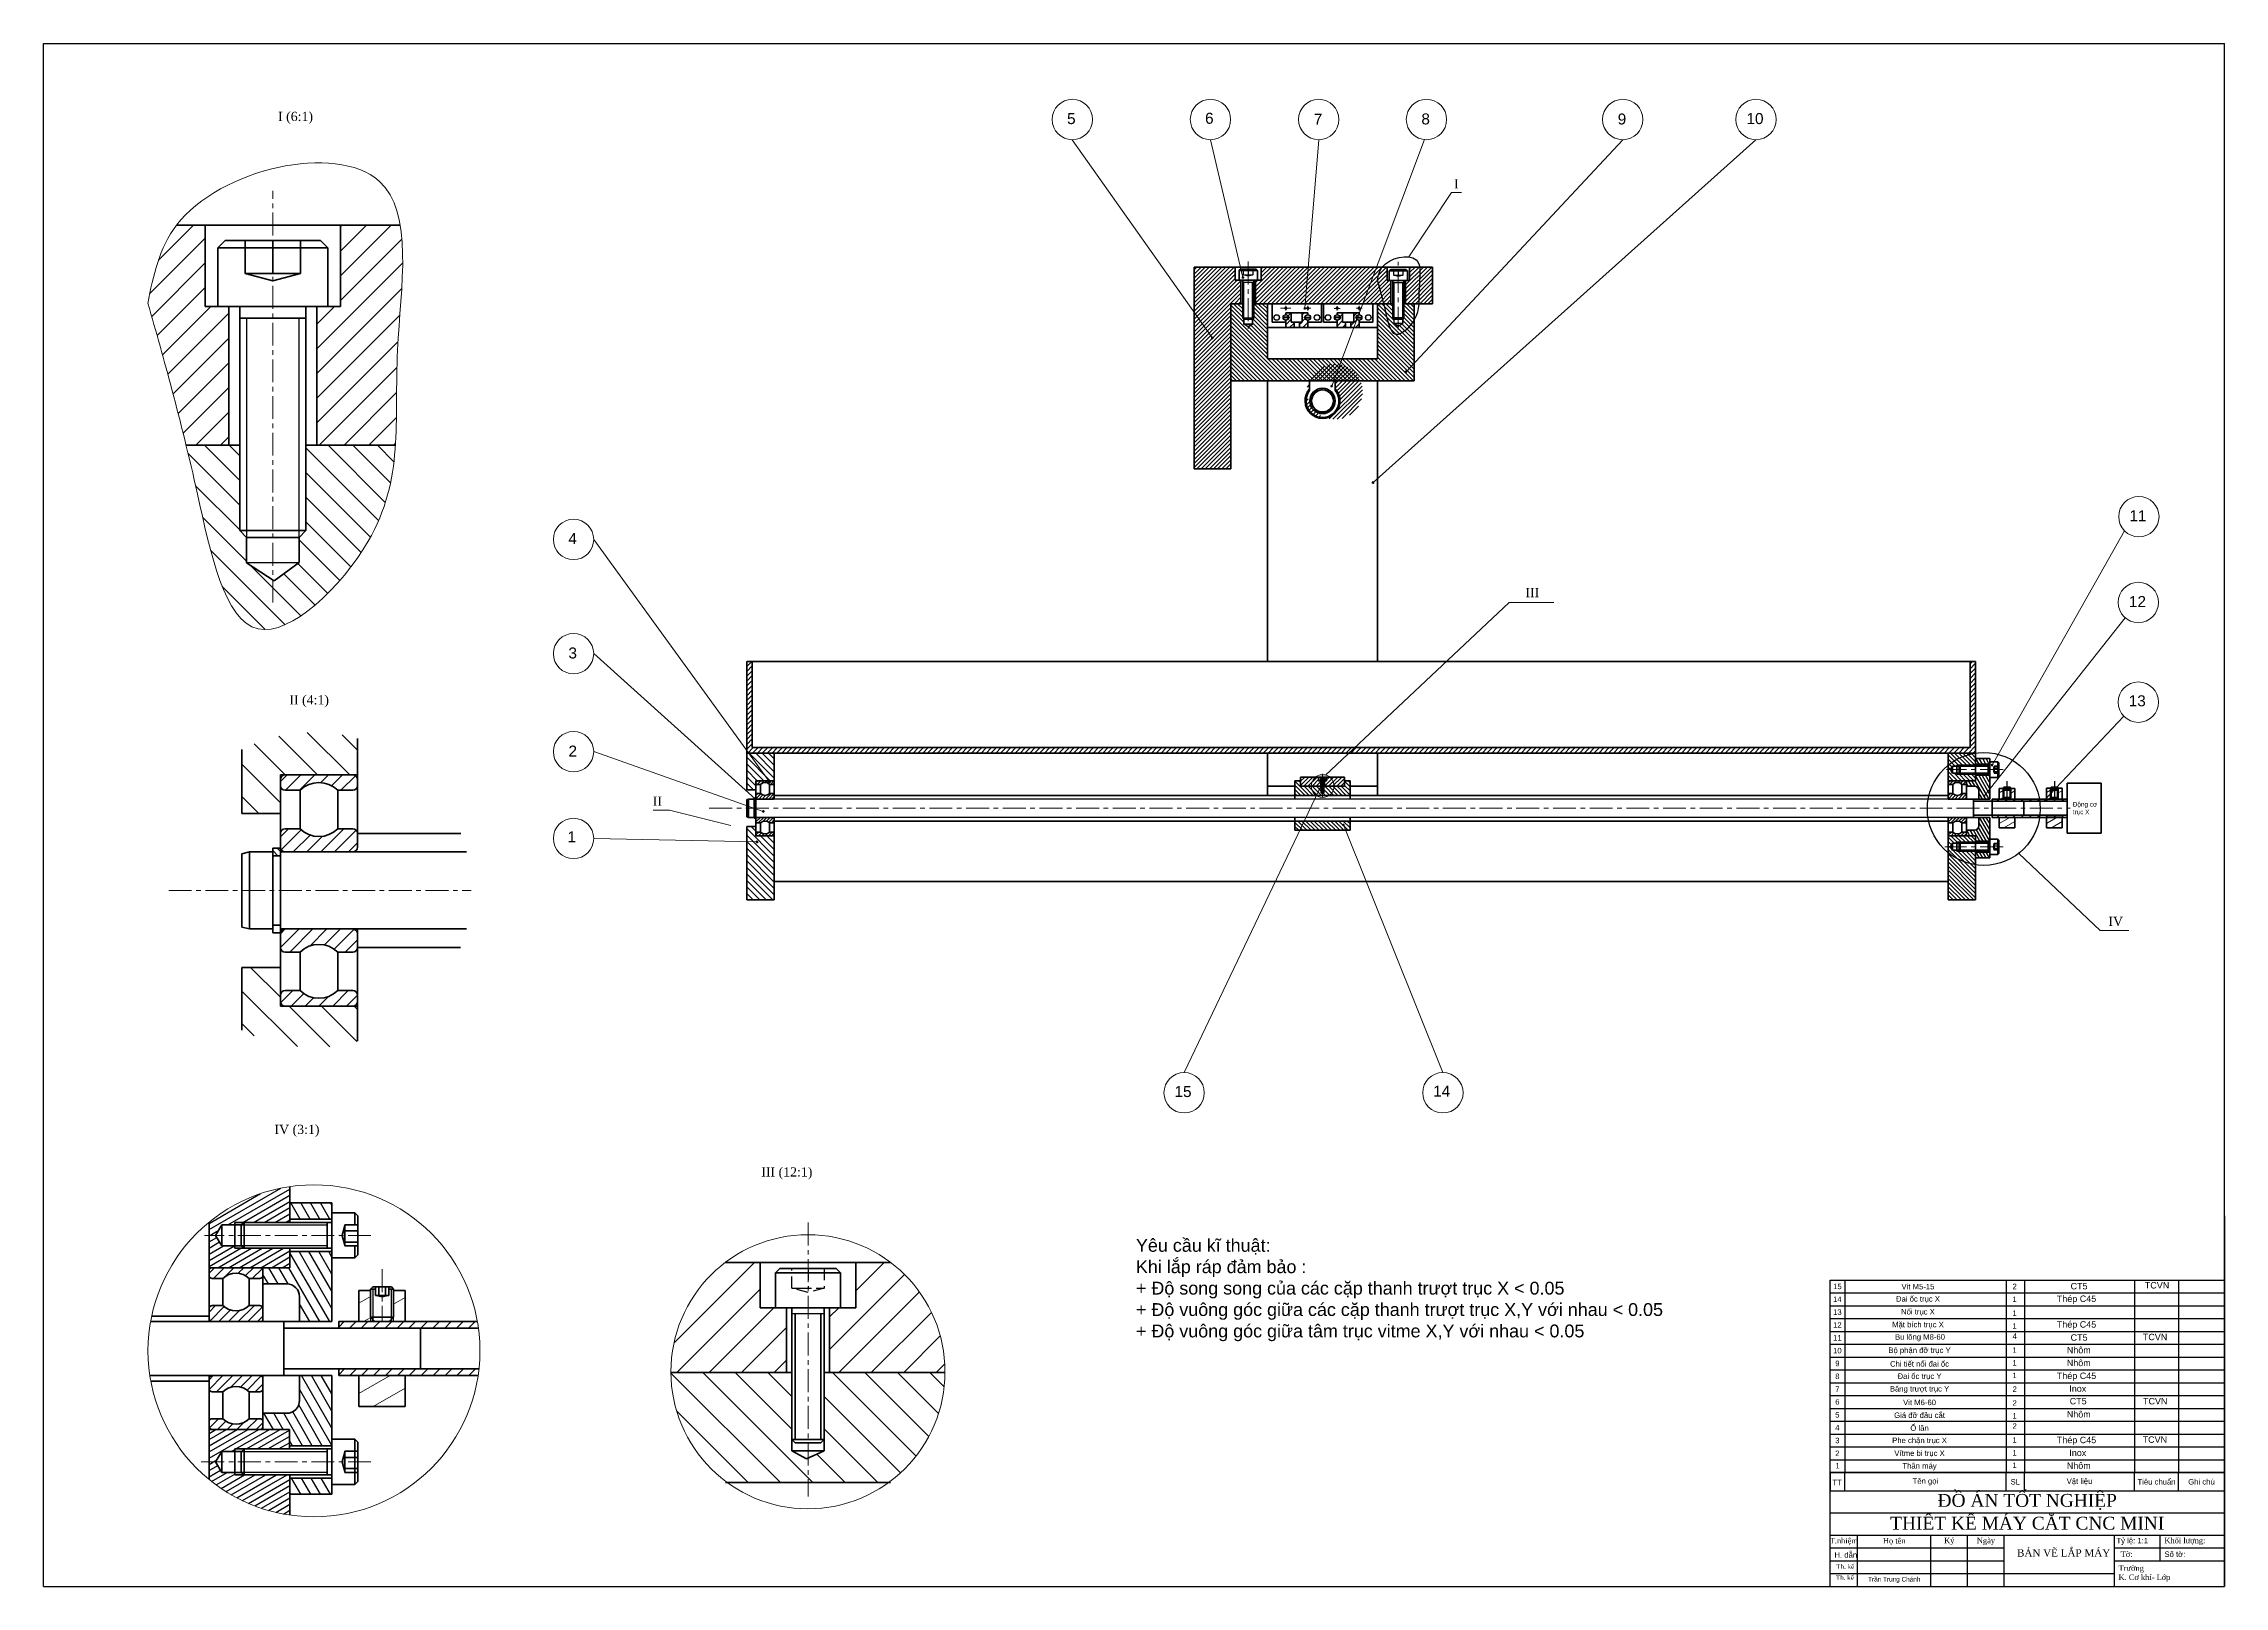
# Model space of a CAD drawing. Header units: inches. Extents: x -8900 to -5053, y -1814 to -15.
# Drawn here: x -7566 to -6377, y -856 to -15 of the extents above; entities that cross this region are included whole.
import ezdxf

# ---------------------------------------------------------------- set-up
doc = ezdxf.new("R2010")
doc.units = ezdxf.units.IN
doc.header["$LTSCALE"] = 2
doc.header["$MEASUREMENT"] = 0
for name, pattern in [('ACANSTGL', [0.11811, 0.07874, -0.03937]), ('CENTER', [2, 1.25, -0.25, 0.25, -0.25]), ('CENTER2', [28.575, 19.05, -3.175, 3.175, -3.175]), ('DASHED', [0.2, 0.1, -0.1]), ('HIDDEN2', [4.7625, 3.175, -1.5875])]:
    doc.linetypes.add(name, pattern=pattern)
doc.layers.add('02___PRT_ALL_AXES', color=7, linetype='Continuous')
doc.layers.add('AM_0', color=7, linetype='Continuous', lineweight=50, plot=False)
for name, color, linetype, lineweight in [('Centerline (ISO)', 7, 'CENTER2', 30), ('duong co ban', 7, 'Continuous', 50), ('duong tam', 1, 'CENTER', 20), ('Hatch (ISO)', 6, 'Continuous', 18), ('Hidden (ISO)', 7, 'DASHED', 30), ('MC', 1, 'Continuous', 35), ('net dam', 7, 'Continuous', 40), ('Visible (ISO)', 7, 'Continuous', 50), ('Visible Narrow (ISO)', 6, 'Continuous', 35)]:
    doc.layers.add(name, color=color, linetype=linetype, lineweight=lineweight)
doc.styles.add('DAT', font='times.ttf', dxfattribs={"height": 6})
doc.styles.add('dat7', font='times.ttf', dxfattribs={"height": 7})
doc.styles.get("Standard").update_dxf_attribs({"font": 'arial.ttf', "height": 2.5})
pattern_1 = [(135, (-7405.7067, -1579.7405), (-1.122532, -1.122532), [])]
pattern_2 = [(45, (-7405.7067, -1579.7405), (-1.7960512, 1.7960512), [])]
pattern_3 = [(45, (-7405.7067, -1579.7405), (-0.8980256, 0.8980256), [])]
pattern_4 = [(45, (-7405.7067, -1579.7405), (-1.122532, 1.122532), [])]

msp = doc.modelspace()

# ---------------------------------------------------------------- hatches: boundary and pattern name
at = {"linetype": 'Continuous'}
h = msp.add_hatch(dxfattribs=at)
h.set_pattern_fill('ANSI31', scale=0.5, style=0)
h.set_pattern_definition(pattern_4)
h.paths.add_polyline_path([(-6919.13, -157.24), (-6913.65, -157.24), (-6913.65, -144.47), (-6914.65, -144.47), (-6916.8, -144.47), (-6916.8, -137.24), (-6939.13, -137.24), (-6939.13, -247.24), (-6919.13, -247.24)])
h = msp.add_hatch()
h.set_pattern_fill('ANSI31', color=256, scale=0.5, style=0)
h.set_pattern_definition(pattern_4)
h.paths.add_polyline_path([(-6831.79, -144.65), (-6832.79, -144.65), (-6833.94, -144.65), (-6833.94, -137.24), (-6902.5, -137.24), (-6902.5, -144.47), (-6904.65, -144.47), (-6905.65, -144.47), (-6905.65, -157.24), (-6895, -157.24), (-6843.26, -157.24), (-6831.79, -157.24)])
h.paths.add_polyline_path([(-6809.13, -137.24), (-6821.64, -137.24), (-6821.64, -144.65), (-6823.79, -144.65), (-6823.79, -157.24), (-6809.13, -157.24)])
h = msp.add_hatch(dxfattribs=at)
h.set_pattern_fill('ANSI31', scale=0.5, angle=90, style=0)
h.set_pattern_definition(pattern_1)
h.paths.add_polyline_path([(-6899.13, -187.24), (-6899.13, -157.24), (-6906.65, -157.24), (-6906.65, -165.11), (-6907.25, -165.71), (-6907.25, -168.38), (-6909.76, -169.98), (-6912.05, -168.45), (-6912.05, -165.71), (-6912.65, -165.11), (-6912.65, -165.11), (-6912.65, -157.24), (-6919.13, -157.24), (-6919.13, -199.24), (-6819.13, -199.24), (-6819.13, -157.24), (-6824.79, -157.24), (-6824.79, -165), (-6825.39, -165.6), (-6825.39, -167.9), (-6827.67, -169.55), (-6830.19, -167.94), (-6830.19, -165.6), (-6830.79, -165), (-6830.79, -157.24), (-6839.13, -157.24), (-6839.13, -187.24)])
h = msp.add_hatch(dxfattribs=at)
h.set_pattern_fill('ANSI31', color=2, scale=0.8, style=0)
h.set_pattern_definition(pattern_2)
edge = h.paths.add_edge_path()
edge.add_line((-6889.13, -162.24), (-6889.13, -163.24))
edge.add_line((-6886.13, -162.24), (-6889.13, -162.24))
edge.add_line((-6886.13, -167.24), (-6886.13, -162.24))
edge.add_line((-6884.63, -167.24), (-6886.13, -167.24))
edge.add_line((-6884.63, -170.24), (-6884.63, -167.24))
edge.add_line((-6889.13, -170.24), (-6884.63, -170.24))
edge.add_line((-6889.13, -166.24), (-6889.13, -170.24))
edge.add_spline(control_points=[(-6889.13, -166.24), (-6886.13, -166.24), (-6886.13, -163.24), (-6889.13, -163.24)], knot_values=[0, 0, 0, 0, 1, 1, 1, 1], weights=[1, 0.3333333, 0.3333333, 1], degree=3, periodic=0)
edge = h.paths.add_edge_path()
edge.add_line((-6881.63, -170.24), (-6877.13, -170.24))
edge.add_line((-6881.63, -170.24), (-6881.63, -167.24))
edge.add_line((-6880.13, -167.24), (-6881.63, -167.24))
edge.add_line((-6880.13, -167.24), (-6880.13, -162.24))
edge.add_line((-6877.13, -162.24), (-6880.13, -162.24))
edge.add_line((-6877.13, -163.24), (-6877.13, -162.24))
edge.add_spline(control_points=[(-6877.13, -163.24), (-6880.13, -163.24), (-6880.13, -166.24), (-6877.13, -166.24)], knot_values=[0, 0, 0, 0, 1, 1, 1, 1], weights=[1, 0.3333333, 0.3333333, 1], degree=3, periodic=0)
edge.add_line((-6877.13, -170.24), (-6877.13, -166.24))
h = msp.add_hatch(dxfattribs=at)
h.set_pattern_fill('DEFAULT__12', color=2, scale=0.038496, angle=125, style=0, pattern_type=0)
h.set_pattern_definition([(125, (-7405.706723, -1579.74052), (-0.0315339984, -0.0220803434), [])])
edge = h.paths.add_edge_path()
edge.add_spline(control_points=[(-6887.18, -164.74), (-6887.18, -165.24), (-6887.68, -165.24), (-6887.68, -164.74)], knot_values=[0, 0, 0, 0, 1, 1, 1, 1], weights=[1, 0.3333333, 0.3333333, 1], degree=3, periodic=0)
edge.add_spline(control_points=[(-6887.68, -164.74), (-6887.68, -164.24), (-6887.18, -164.24), (-6887.18, -164.74)], knot_values=[0, 0, 0, 0, 1, 1, 1, 1], weights=[1, 0.3333333, 0.3333333, 1], degree=3, periodic=0)
h = msp.add_hatch(dxfattribs=at)
h.set_pattern_fill('DEFAULT__11', color=2, scale=0.038483, angle=85, style=0, pattern_type=0)
h.set_pattern_definition([(85, (-7405.706723, -1579.74052), (-0.0383367764, 0.0033540334), [])])
edge = h.paths.add_edge_path()
edge.add_spline(control_points=[(-6879.08, -164.74), (-6879.08, -164.24), (-6878.58, -164.24), (-6878.58, -164.74)], knot_values=[0, 0, 0, 0, 1, 1, 1, 1], weights=[1, 0.3333333, 0.3333333, 1], degree=3, periodic=0)
edge.add_spline(control_points=[(-6878.58, -164.74), (-6878.58, -165.24), (-6879.08, -165.24), (-6879.08, -164.74)], knot_values=[0, 0, 0, 0, 1, 1, 1, 1], weights=[1, 0.3333333, 0.3333333, 1], degree=3, periodic=0)
h = msp.add_hatch(dxfattribs=at)
h.set_pattern_fill('ANSI31', color=2, scale=0.8, style=0)
h.set_pattern_definition(pattern_2)
edge = h.paths.add_edge_path()
edge.add_line((-6861.13, -162.24), (-6861.13, -163.24))
edge.add_line((-6858.13, -162.24), (-6861.13, -162.24))
edge.add_line((-6858.13, -167.24), (-6858.13, -162.24))
edge.add_line((-6856.63, -167.24), (-6858.13, -167.24))
edge.add_line((-6856.63, -170.24), (-6856.63, -167.24))
edge.add_line((-6861.13, -170.24), (-6856.63, -170.24))
edge.add_line((-6861.13, -166.24), (-6861.13, -170.24))
edge.add_spline(control_points=[(-6861.13, -166.24), (-6858.13, -166.24), (-6858.13, -163.24), (-6861.13, -163.24)], knot_values=[0, 0, 0, 0, 1, 1, 1, 1], weights=[1, 0.3333333, 0.3333333, 1], degree=3, periodic=0)
edge = h.paths.add_edge_path()
edge.add_line((-6853.63, -170.24), (-6849.13, -170.24))
edge.add_line((-6853.63, -170.24), (-6853.63, -167.24))
edge.add_line((-6852.13, -167.24), (-6853.63, -167.24))
edge.add_line((-6852.13, -167.24), (-6852.13, -162.24))
edge.add_line((-6849.13, -162.24), (-6852.13, -162.24))
edge.add_line((-6849.13, -163.24), (-6849.13, -162.24))
edge.add_spline(control_points=[(-6849.13, -163.24), (-6852.13, -163.24), (-6852.13, -166.24), (-6849.13, -166.24)], knot_values=[0, 0, 0, 0, 1, 1, 1, 1], weights=[1, 0.3333333, 0.3333333, 1], degree=3, periodic=0)
edge.add_line((-6849.13, -170.24), (-6849.13, -166.24))
h = msp.add_hatch(dxfattribs=at)
h.set_pattern_fill('DEFAULT__8', color=2, scale=0.038496, angle=5, style=0, pattern_type=0)
h.set_pattern_definition([(5, (-7405.706723, -1579.74052), (-0.003355139, 0.0383494154), [])])
edge = h.paths.add_edge_path()
edge.add_spline(control_points=[(-6859.18, -164.74), (-6859.18, -165.24), (-6859.68, -165.24), (-6859.68, -164.74)], knot_values=[0, 0, 0, 0, 1, 1, 1, 1], weights=[1, 0.3333333, 0.3333333, 1], degree=3, periodic=0)
edge.add_spline(control_points=[(-6859.68, -164.74), (-6859.68, -164.24), (-6859.18, -164.24), (-6859.18, -164.74)], knot_values=[0, 0, 0, 0, 1, 1, 1, 1], weights=[1, 0.3333333, 0.3333333, 1], degree=3, periodic=0)
h = msp.add_hatch(dxfattribs=at)
h.set_pattern_fill('DEFAULT__7', color=2, scale=0.038496, angle=325, style=0, pattern_type=0)
h.set_pattern_definition([(325, (-7405.706723, -1579.74052), (0.0220803434, 0.0315339984), [])])
edge = h.paths.add_edge_path()
edge.add_spline(control_points=[(-6851.08, -164.74), (-6851.08, -164.24), (-6850.58, -164.24), (-6850.58, -164.74)], knot_values=[0, 0, 0, 0, 1, 1, 1, 1], weights=[1, 0.3333333, 0.3333333, 1], degree=3, periodic=0)
edge.add_spline(control_points=[(-6850.58, -164.74), (-6850.58, -165.24), (-6851.08, -165.24), (-6851.08, -164.74)], knot_values=[0, 0, 0, 0, 1, 1, 1, 1], weights=[1, 0.3333333, 0.3333333, 1], degree=3, periodic=0)
h = msp.add_hatch()
h.set_pattern_fill('ANSI31', color=256, scale=0.5, style=0)
h.set_pattern_definition(pattern_4)
h.paths.add_polyline_path([(-6876.13, -199.24), (-6876.13, -204.58, 2.0938363), (-6862.13, -204.58), (-6862.13, -199.24)])
h.paths.add_polyline_path([(-6862.23, -210.24, -1), (-6876.03, -210.24, -1)], flags=16)
h.paths.add_polyline_path([(-6863.13, -210.25, -1), (-6875.13, -210.25, -1)], flags=0)
h.paths.add_polyline_path([(-6873.12, -215.87, 4280.3996708), (-6873.13, -215.86, 0.0002332)], flags=0)
at = {"lineweight": 20}
h = msp.add_hatch(dxfattribs=at)
h.set_pattern_fill('ANSI31', color=256, scale=100, angle=90, style=0)
h.paths.add_polyline_path([(-7395.27, -394.21, 0.1908173), (-7458.27, -400.24), (-7458.27, -435.09), (-7437.27, -435.09), (-7437.27, -414.09), (-7395.27, -414.09)])
h.paths.add_polyline_path([(-7395.27, -540.09), (-7437.27, -540.09), (-7437.27, -519.09), (-7458.27, -519.09), (-7458.27, -553.28, 0.1908173), (-7395.27, -559.31)])
h = msp.add_hatch()
h.set_pattern_fill('ANSI31', color=256, scale=20, angle=90, style=0)
h.set_pattern_definition([(135, (48.5413, 29.0151), (-1.76776695, -1.76776695), [])])
h.paths.add_polyline_path([(-7183.02, -413.94), (-7183.02, -422.24), (-7178.02, -422.24), (-7178.02, -417.24), (-7168.02, -417.24), (-7168.02, -412.51, 0.1908173)])
h.paths.add_polyline_path([(-7183.02, -402.24), (-7183.02, -413.94, -0.1908173), (-7168.02, -412.51), (-7168.02, -402.24)])
h.paths.add_polyline_path([(-7168.02, -451.82), (-7168.02, -447.24), (-7178.02, -447.24), (-7178.02, -442.24), (-7183.02, -442.24), (-7183.02, -450.38, 0.1908173)])
h.paths.add_polyline_path([(-7183.02, -482.24), (-7168.02, -482.24), (-7168.02, -451.82, -0.1908173), (-7183.02, -450.38)])
h = msp.add_hatch()
h.set_pattern_fill('ANSI31', color=256, scale=0.5, angle=90, style=0)
h.set_pattern_definition(pattern_1)
h.paths.add_polyline_path([(-6513.02, -402.24), (-6528.02, -402.24), (-6528.02, -411.24), (-6526.8, -411.24), (-6525.63, -409.3), (-6523.23, -409.3), (-6523.23, -408.84), (-6513.02, -408.84)])
h.paths.add_polyline_path([(-6513.02, -413.64), (-6521.51, -413.64), (-6523.23, -413.64), (-6523.23, -413.19), (-6525.63, -413.19), (-6526.8, -411.24), (-6528.02, -411.24), (-6528.02, -417.24), (-6513.02, -417.24)])
h.paths.add_polyline_path([(-6513.02, -447.24), (-6513.22, -447.24), (-6518.02, -447.24), (-6528.02, -447.24), (-6528.02, -453.24), (-6526.8, -453.24), (-6525.63, -451.3), (-6523.23, -451.3), (-6523.23, -450.84), (-6513.02, -450.84)])
h.paths.add_polyline_path([(-6513.02, -455.64), (-6521.51, -455.64), (-6523.23, -455.64), (-6523.23, -455.19), (-6525.63, -455.19), (-6526.8, -453.24), (-6528.02, -453.24), (-6528.02, -482.24), (-6513.02, -482.24)])
h = msp.add_hatch()
h.set_pattern_fill('ANSI31', color=256, scale=1.68, style=0)
h.set_pattern_definition([(45, (-8393.5674, -5296.592), (-3.7717076, 3.7717076), [])])
edge = h.paths.add_edge_path()
edge.add_spline(control_points=[(-7397.79, -414.09), (-7396.31, -414.09), (-7395.27, -415.14), (-7395.27, -416.61)], knot_values=[0, 0, 0, 0, 1, 1, 1, 1], weights=[1, 0.8047379, 0.8047379, 1], degree=3, periodic=0)
edge.add_line((-7395.27, -419.97), (-7395.27, -416.61))
edge.add_spline(control_points=[(-7395.27, -419.97), (-7395.27, -421.45), (-7396.31, -422.49), (-7397.79, -422.49)], knot_values=[0, 0, 0, 0, 1, 1, 1, 1], weights=[1, 0.8047379, 0.8047379, 1], degree=3, periodic=0)
edge.add_line((-7405.98, -422.49), (-7397.79, -422.49))
edge.add_spline(control_points=[(-7426.56, -422.49), (-7420.51, -416.56), (-7412.03, -416.56), (-7405.98, -422.49)], knot_values=[0, 0, 0, 0, 1, 1, 1, 1], weights=[1, 0.8095238, 0.8095238, 1], degree=3, periodic=0)
edge.add_line((-7434.75, -422.49), (-7426.56, -422.49))
edge.add_spline(control_points=[(-7434.75, -422.49), (-7436.23, -422.49), (-7437.27, -421.45), (-7437.27, -419.97)], knot_values=[0, 0, 0, 0, 1, 1, 1, 1], weights=[1, 0.8047379, 0.8047379, 1], degree=3, periodic=0)
edge.add_line((-7437.27, -419.97), (-7437.27, -416.61))
edge.add_spline(control_points=[(-7437.27, -416.61), (-7437.27, -415.14), (-7436.23, -414.09), (-7434.75, -414.09)], knot_values=[0, 0, 0, 0, 1, 1, 1, 1], weights=[1, 0.8047379, 0.8047379, 1], degree=3, periodic=0)
edge.add_line((-7434.75, -414.09), (-7397.79, -414.09))
edge = h.paths.add_edge_path()
edge.add_line((-7395.27, -537.57), (-7395.27, -534.21))
edge.add_spline(control_points=[(-7397.79, -540.09), (-7396.31, -540.09), (-7395.27, -539.05), (-7395.27, -537.57)], knot_values=[0, 0, 0, 0, 1, 1, 1, 1], weights=[1, 0.8047379, 0.8047379, 1], degree=3, periodic=0)
edge.add_line((-7434.75, -540.09), (-7397.79, -540.09))
edge.add_spline(control_points=[(-7437.27, -537.57), (-7437.27, -539.05), (-7436.23, -540.09), (-7434.75, -540.09)], knot_values=[0, 0, 0, 0, 1, 1, 1, 1], weights=[1, 0.8047379, 0.8047379, 1], degree=3, periodic=0)
edge.add_line((-7437.27, -537.57), (-7437.27, -534.21))
edge.add_spline(control_points=[(-7434.75, -531.69), (-7436.23, -531.69), (-7437.27, -532.74), (-7437.27, -534.21)], knot_values=[0, 0, 0, 0, 1, 1, 1, 1], weights=[1, 0.8047379, 0.8047379, 1], degree=3, periodic=0)
edge.add_line((-7434.75, -531.69), (-7426.56, -531.69))
edge.add_spline(control_points=[(-7426.56, -531.69), (-7420.51, -537.62), (-7412.03, -537.62), (-7405.98, -531.69)], knot_values=[0, 0, 0, 0, 1, 1, 1, 1], weights=[1, 0.8095238, 0.8095238, 1], degree=3, periodic=0)
edge.add_line((-7405.98, -531.69), (-7397.79, -531.69))
edge.add_spline(control_points=[(-7395.27, -534.21), (-7395.27, -532.74), (-7396.31, -531.69), (-7397.79, -531.69)], knot_values=[0, 0, 0, 0, 1, 1, 1, 1], weights=[1, 0.8047379, 0.8047379, 1], degree=3, periodic=0)
edge = h.paths.add_edge_path()
edge.add_spline(control_points=[(-7397.79, -443.49), (-7396.31, -443.49), (-7395.27, -444.54), (-7395.27, -446.01)], knot_values=[0, 0, 0, 0, 1, 1, 1, 1], weights=[1, 0.8047379, 0.8047379, 1], degree=3, periodic=0)
edge.add_line((-7395.27, -453.57), (-7395.27, -446.01))
edge.add_spline(control_points=[(-7395.27, -453.57), (-7395.27, -455.05), (-7396.31, -456.09), (-7397.79, -456.09)], knot_values=[0, 0, 0, 0, 1, 1, 1, 1], weights=[1, 0.8047379, 0.8047379, 1], degree=3, periodic=0)
edge.add_line((-7434.75, -456.09), (-7397.79, -456.09))
edge.add_spline(control_points=[(-7434.75, -456.09), (-7436.23, -456.09), (-7437.27, -455.05), (-7437.27, -453.57)], knot_values=[0, 0, 0, 0, 1, 1, 1, 1], weights=[1, 0.8047379, 0.8047379, 1], degree=3, periodic=0)
edge.add_line((-7437.27, -453.57), (-7437.27, -446.01))
edge.add_spline(control_points=[(-7437.27, -446.01), (-7437.27, -444.54), (-7436.23, -443.49), (-7434.75, -443.49)], knot_values=[0, 0, 0, 0, 1, 1, 1, 1], weights=[1, 0.8047379, 0.8047379, 1], degree=3, periodic=0)
edge.add_line((-7434.75, -443.49), (-7426.56, -443.49))
edge.add_spline(control_points=[(-7405.98, -443.49), (-7412.03, -449.42), (-7420.51, -449.42), (-7426.56, -443.49)], knot_values=[0, 0, 0, 0, 1, 1, 1, 1], weights=[1, 0.8095238, 0.8095238, 1], degree=3, periodic=0)
edge.add_line((-7405.98, -443.49), (-7397.79, -443.49))
edge = h.paths.add_edge_path()
edge.add_line((-7395.27, -508.17), (-7395.27, -500.61))
edge.add_spline(control_points=[(-7397.79, -510.69), (-7396.31, -510.69), (-7395.27, -509.65), (-7395.27, -508.17)], knot_values=[0, 0, 0, 0, 1, 1, 1, 1], weights=[1, 0.8047379, 0.8047379, 1], degree=3, periodic=0)
edge.add_line((-7405.98, -510.69), (-7397.79, -510.69))
edge.add_spline(control_points=[(-7405.98, -510.69), (-7412.03, -504.76), (-7420.51, -504.76), (-7426.56, -510.69)], knot_values=[0, 0, 0, 0, 1, 1, 1, 1], weights=[1, 0.8095238, 0.8095238, 1], degree=3, periodic=0)
edge.add_line((-7434.75, -510.69), (-7426.56, -510.69))
edge.add_spline(control_points=[(-7437.27, -508.17), (-7437.27, -509.65), (-7436.23, -510.69), (-7434.75, -510.69)], knot_values=[0, 0, 0, 0, 1, 1, 1, 1], weights=[1, 0.8047379, 0.8047379, 1], degree=3, periodic=0)
edge.add_line((-7437.27, -508.17), (-7437.27, -500.61))
edge.add_spline(control_points=[(-7434.75, -498.09), (-7436.23, -498.09), (-7437.27, -499.14), (-7437.27, -500.61)], knot_values=[0, 0, 0, 0, 1, 1, 1, 1], weights=[1, 0.8047379, 0.8047379, 1], degree=3, periodic=0)
edge.add_line((-7434.75, -498.09), (-7397.79, -498.09))
edge.add_spline(control_points=[(-7395.27, -500.61), (-7395.27, -499.14), (-7396.31, -498.09), (-7397.79, -498.09)], knot_values=[0, 0, 0, 0, 1, 1, 1, 1], weights=[1, 0.8047379, 0.8047379, 1], degree=3, periodic=0)
h = msp.add_hatch()
h.set_pattern_fill('ANSI31', color=256, scale=0.5, style=0)
h.set_pattern_definition(pattern_4)
h.paths.add_polyline_path([(-6870.04, -417.3), (-6870.28, -417.3), (-6871.23, -417.3), (-6871.23, -415.24), (-6881.13, -415.24), (-6881.13, -420.24), (-6870.04, -420.24)])
h.paths.add_polyline_path([(-6857.13, -415.24), (-6866.89, -415.24), (-6866.89, -417.3), (-6867.83, -417.3), (-6868.08, -417.3), (-6868.08, -420.24), (-6857.13, -420.24)])
h = msp.add_hatch()
h.set_pattern_fill('ANSI31', color=256, scale=0.5, angle=75, style=0)
h.set_pattern_definition([(120, (-7405.7067, -1579.7405), (-1.3748153, -0.79375), [])])
h.paths.add_polyline_path([(-6505.23, -407.04), (-6505.23, -405.24), (-6513.02, -405.24), (-6513.02, -408.24), (-6505.23, -408.24)])
h.paths.add_polyline_path([(-6505.23, -414.24), (-6513.02, -414.24), (-6513.02, -417.24), (-6513.22, -417.24), (-6518.02, -417.24), (-6518.02, -420.24), (-6513.63, -420.24, -0.4142136), (-6511.23, -422.64), (-6511.23, -427.24), (-6505.23, -427.24)])
h.paths.add_polyline_path([(-6505.23, -437.24), (-6511.23, -437.24), (-6511.23, -441.84, -0.4142136), (-6513.63, -444.24), (-6518.02, -444.24), (-6518.02, -447.24), (-6513.22, -447.24), (-6513.02, -447.24), (-6513.02, -450.24), (-6505.23, -450.24), (-6505.23, -449.04)])
h.paths.add_polyline_path([(-6505.23, -456.24), (-6513.02, -456.24), (-6513.02, -459.24), (-6505.23, -459.24)])
h = msp.add_hatch()
h.set_pattern_fill('ANSI31', color=256, scale=0.4, angle=90, style=0)
h.set_pattern_definition([(135, (-7405.7067, -1579.7405), (-0.8980256, -0.8980256), [])])
h.paths.add_polyline_path([(-7178.02, -426.74), (-7179.02, -426.74), (-7179.02, -427.74), (-7178.02, -427.74)])
h = msp.add_hatch()
h.set_pattern_fill('ANSI31', color=256, scale=0.2, angle=90, style=0)
h.set_pattern_definition([(135, (-7405.7067, -1579.7405), (-0.4490128, -0.4490128), [])])
h.paths.add_polyline_path([(-7178.02, -426.74), (-7179.02, -426.74), (-7179.02, -427.74), (-7178.02, -427.74)])
at = {"linetype": 'Continuous'}
h = msp.add_hatch(dxfattribs=at)
h.set_pattern_fill('ANSI31', color=2, scale=0.4, style=0)
h.set_pattern_definition(pattern_3)
edge = h.paths.add_edge_path()
edge.add_spline(control_points=[(-7168.62, -417.24), (-7168.27, -417.24), (-7168.02, -417.49), (-7168.02, -417.84)], knot_values=[0, 0, 0, 0, 1, 1, 1, 1], weights=[1, 0.8047379, 0.8047379, 1], degree=3, periodic=0)
edge.add_line((-7168.02, -418.64), (-7168.02, -417.84))
edge.add_spline(control_points=[(-7168.02, -418.64), (-7168.02, -418.99), (-7168.27, -419.24), (-7168.62, -419.24)], knot_values=[0, 0, 0, 0, 1, 1, 1, 1], weights=[1, 0.8047379, 0.8047379, 1], degree=3, periodic=0)
edge.add_line((-7170.57, -419.24), (-7168.62, -419.24))
edge.add_spline(control_points=[(-7175.47, -419.24), (-7174.03, -417.83), (-7172.01, -417.83), (-7170.57, -419.24)], knot_values=[0, 0, 0, 0, 1, 1, 1, 1], weights=[1, 0.8095238, 0.8095238, 1], degree=3, periodic=0)
edge.add_line((-7177.42, -419.24), (-7175.47, -419.24))
edge.add_spline(control_points=[(-7177.42, -419.24), (-7177.77, -419.24), (-7178.02, -418.99), (-7178.02, -418.64)], knot_values=[0, 0, 0, 0, 1, 1, 1, 1], weights=[1, 0.8047379, 0.8047379, 1], degree=3, periodic=0)
edge.add_line((-7178.02, -418.64), (-7178.02, -417.84))
edge.add_spline(control_points=[(-7178.02, -417.84), (-7178.02, -417.49), (-7177.77, -417.24), (-7177.42, -417.24)], knot_values=[0, 0, 0, 0, 1, 1, 1, 1], weights=[1, 0.8047379, 0.8047379, 1], degree=3, periodic=0)
edge.add_line((-7177.42, -417.24), (-7168.62, -417.24))
edge = h.paths.add_edge_path()
edge.add_line((-7168.02, -446.64), (-7168.02, -445.84))
edge.add_spline(control_points=[(-7168.62, -447.24), (-7168.27, -447.24), (-7168.02, -446.99), (-7168.02, -446.64)], knot_values=[0, 0, 0, 0, 1, 1, 1, 1], weights=[1, 0.8047379, 0.8047379, 1], degree=3, periodic=0)
edge.add_line((-7177.42, -447.24), (-7168.62, -447.24))
edge.add_spline(control_points=[(-7178.02, -446.64), (-7178.02, -446.99), (-7177.77, -447.24), (-7177.42, -447.24)], knot_values=[0, 0, 0, 0, 1, 1, 1, 1], weights=[1, 0.8047379, 0.8047379, 1], degree=3, periodic=0)
edge.add_line((-7178.02, -446.64), (-7178.02, -445.84))
edge.add_spline(control_points=[(-7177.42, -445.24), (-7177.77, -445.24), (-7178.02, -445.49), (-7178.02, -445.84)], knot_values=[0, 0, 0, 0, 1, 1, 1, 1], weights=[1, 0.8047379, 0.8047379, 1], degree=3, periodic=0)
edge.add_line((-7177.42, -445.24), (-7175.47, -445.24))
edge.add_spline(control_points=[(-7175.47, -445.24), (-7174.03, -446.65), (-7172.01, -446.65), (-7170.57, -445.24)], knot_values=[0, 0, 0, 0, 1, 1, 1, 1], weights=[1, 0.8095238, 0.8095238, 1], degree=3, periodic=0)
edge.add_line((-7170.57, -445.24), (-7168.62, -445.24))
edge.add_spline(control_points=[(-7168.02, -445.84), (-7168.02, -445.49), (-7168.27, -445.24), (-7168.62, -445.24)], knot_values=[0, 0, 0, 0, 1, 1, 1, 1], weights=[1, 0.8047379, 0.8047379, 1], degree=3, periodic=0)
edge = h.paths.add_edge_path()
edge.add_spline(control_points=[(-7168.62, -424.24), (-7168.27, -424.24), (-7168.02, -424.49), (-7168.02, -424.84)], knot_values=[0, 0, 0, 0, 1, 1, 1, 1], weights=[1, 0.8047379, 0.8047379, 1], degree=3, periodic=0)
edge.add_line((-7168.02, -426.64), (-7168.02, -424.84))
edge.add_spline(control_points=[(-7168.02, -426.64), (-7168.02, -426.99), (-7168.27, -427.24), (-7168.62, -427.24)], knot_values=[0, 0, 0, 0, 1, 1, 1, 1], weights=[1, 0.8047379, 0.8047379, 1], degree=3, periodic=0)
edge.add_line((-7177.42, -427.24), (-7168.62, -427.24))
edge.add_spline(control_points=[(-7177.42, -427.24), (-7177.77, -427.24), (-7178.02, -426.99), (-7178.02, -426.64)], knot_values=[0, 0, 0, 0, 1, 1, 1, 1], weights=[1, 0.8047379, 0.8047379, 1], degree=3, periodic=0)
edge.add_line((-7178.02, -426.64), (-7178.02, -424.84))
edge.add_spline(control_points=[(-7178.02, -424.84), (-7178.02, -424.49), (-7177.77, -424.24), (-7177.42, -424.24)], knot_values=[0, 0, 0, 0, 1, 1, 1, 1], weights=[1, 0.8047379, 0.8047379, 1], degree=3, periodic=0)
edge.add_line((-7177.42, -424.24), (-7175.47, -424.24))
edge.add_spline(control_points=[(-7170.57, -424.24), (-7172.01, -425.65), (-7174.03, -425.65), (-7175.47, -424.24)], knot_values=[0, 0, 0, 0, 1, 1, 1, 1], weights=[1, 0.8095238, 0.8095238, 1], degree=3, periodic=0)
edge.add_line((-7170.57, -424.24), (-7168.62, -424.24))
edge = h.paths.add_edge_path()
edge.add_line((-7168.02, -439.64), (-7168.02, -437.84))
edge.add_spline(control_points=[(-7168.62, -440.24), (-7168.27, -440.24), (-7168.02, -439.99), (-7168.02, -439.64)], knot_values=[0, 0, 0, 0, 1, 1, 1, 1], weights=[1, 0.8047379, 0.8047379, 1], degree=3, periodic=0)
edge.add_line((-7170.57, -440.24), (-7168.62, -440.24))
edge.add_spline(control_points=[(-7170.57, -440.24), (-7172.01, -438.83), (-7174.03, -438.83), (-7175.47, -440.24)], knot_values=[0, 0, 0, 0, 1, 1, 1, 1], weights=[1, 0.8095238, 0.8095238, 1], degree=3, periodic=0)
edge.add_line((-7177.42, -440.24), (-7175.47, -440.24))
edge.add_spline(control_points=[(-7178.02, -439.64), (-7178.02, -439.99), (-7177.77, -440.24), (-7177.42, -440.24)], knot_values=[0, 0, 0, 0, 1, 1, 1, 1], weights=[1, 0.8047379, 0.8047379, 1], degree=3, periodic=0)
edge.add_line((-7178.02, -439.64), (-7178.02, -437.84))
edge.add_spline(control_points=[(-7177.42, -437.24), (-7177.77, -437.24), (-7178.02, -437.49), (-7178.02, -437.84)], knot_values=[0, 0, 0, 0, 1, 1, 1, 1], weights=[1, 0.8047379, 0.8047379, 1], degree=3, periodic=0)
edge.add_line((-7177.42, -437.24), (-7168.62, -437.24))
edge.add_spline(control_points=[(-7168.02, -437.84), (-7168.02, -437.49), (-7168.27, -437.24), (-7168.62, -437.24)], knot_values=[0, 0, 0, 0, 1, 1, 1, 1], weights=[1, 0.8047379, 0.8047379, 1], degree=3, periodic=0)
h = msp.add_hatch(dxfattribs=at)
h.set_pattern_fill('ANSI31', color=2, scale=0.4, style=0)
h.set_pattern_definition(pattern_3)
edge = h.paths.add_edge_path()
edge.add_spline(control_points=[(-6527.42, -417.24), (-6527.77, -417.24), (-6528.02, -417.49), (-6528.02, -417.84)], knot_values=[0, 0, 0, 0, 1, 1, 1, 1], weights=[1, 0.8047379, 0.8047379, 1], degree=3, periodic=0)
edge.add_line((-6518.62, -417.24), (-6527.42, -417.24))
edge.add_spline(control_points=[(-6518.02, -417.84), (-6518.02, -417.49), (-6518.27, -417.24), (-6518.62, -417.24)], knot_values=[0, 0, 0, 0, 1, 1, 1, 1], weights=[1, 0.8047379, 0.8047379, 1], degree=3, periodic=0)
edge.add_line((-6518.02, -418.64), (-6518.02, -417.84))
edge.add_spline(control_points=[(-6518.62, -419.24), (-6518.27, -419.24), (-6518.02, -418.99), (-6518.02, -418.64)], knot_values=[0, 0, 0, 0, 1, 1, 1, 1], weights=[1, 0.8047379, 0.8047379, 1], degree=3, periodic=0)
edge.add_line((-6518.62, -419.24), (-6520.57, -419.24))
edge.add_spline(control_points=[(-6520.57, -419.24), (-6522.01, -417.83), (-6524.03, -417.83), (-6525.47, -419.24)], knot_values=[0, 0, 0, 0, 1, 1, 1, 1], weights=[1, 0.8095238, 0.8095238, 1], degree=3, periodic=0)
edge.add_line((-6525.47, -419.24), (-6527.42, -419.24))
edge.add_spline(control_points=[(-6528.02, -418.64), (-6528.02, -418.99), (-6527.77, -419.24), (-6527.42, -419.24)], knot_values=[0, 0, 0, 0, 1, 1, 1, 1], weights=[1, 0.8047379, 0.8047379, 1], degree=3, periodic=0)
edge.add_line((-6528.02, -418.64), (-6528.02, -417.84))
edge = h.paths.add_edge_path()
edge.add_line((-6528.02, -446.64), (-6528.02, -445.84))
edge.add_spline(control_points=[(-6528.02, -445.84), (-6528.02, -445.49), (-6527.77, -445.24), (-6527.42, -445.24)], knot_values=[0, 0, 0, 0, 1, 1, 1, 1], weights=[1, 0.8047379, 0.8047379, 1], degree=3, periodic=0)
edge.add_line((-6525.47, -445.24), (-6527.42, -445.24))
edge.add_spline(control_points=[(-6520.57, -445.24), (-6522.01, -446.65), (-6524.03, -446.65), (-6525.47, -445.24)], knot_values=[0, 0, 0, 0, 1, 1, 1, 1], weights=[1, 0.8095238, 0.8095238, 1], degree=3, periodic=0)
edge.add_line((-6518.62, -445.24), (-6520.57, -445.24))
edge.add_spline(control_points=[(-6518.62, -445.24), (-6518.27, -445.24), (-6518.02, -445.49), (-6518.02, -445.84)], knot_values=[0, 0, 0, 0, 1, 1, 1, 1], weights=[1, 0.8047379, 0.8047379, 1], degree=3, periodic=0)
edge.add_line((-6518.02, -446.64), (-6518.02, -445.84))
edge.add_spline(control_points=[(-6518.02, -446.64), (-6518.02, -446.99), (-6518.27, -447.24), (-6518.62, -447.24)], knot_values=[0, 0, 0, 0, 1, 1, 1, 1], weights=[1, 0.8047379, 0.8047379, 1], degree=3, periodic=0)
edge.add_line((-6518.62, -447.24), (-6527.42, -447.24))
edge.add_spline(control_points=[(-6527.42, -447.24), (-6527.77, -447.24), (-6528.02, -446.99), (-6528.02, -446.64)], knot_values=[0, 0, 0, 0, 1, 1, 1, 1], weights=[1, 0.8047379, 0.8047379, 1], degree=3, periodic=0)
edge = h.paths.add_edge_path()
edge.add_spline(control_points=[(-6527.42, -424.24), (-6527.77, -424.24), (-6528.02, -424.49), (-6528.02, -424.84)], knot_values=[0, 0, 0, 0, 1, 1, 1, 1], weights=[1, 0.8047379, 0.8047379, 1], degree=3, periodic=0)
edge.add_line((-6525.47, -424.24), (-6527.42, -424.24))
edge.add_spline(control_points=[(-6525.47, -424.24), (-6524.03, -425.65), (-6522.01, -425.65), (-6520.57, -424.24)], knot_values=[0, 0, 0, 0, 1, 1, 1, 1], weights=[1, 0.8095238, 0.8095238, 1], degree=3, periodic=0)
edge.add_line((-6518.62, -424.24), (-6520.57, -424.24))
edge.add_spline(control_points=[(-6518.02, -424.84), (-6518.02, -424.49), (-6518.27, -424.24), (-6518.62, -424.24)], knot_values=[0, 0, 0, 0, 1, 1, 1, 1], weights=[1, 0.8047379, 0.8047379, 1], degree=3, periodic=0)
edge.add_line((-6518.02, -426.64), (-6518.02, -424.84))
edge.add_spline(control_points=[(-6518.62, -427.24), (-6518.27, -427.24), (-6518.02, -426.99), (-6518.02, -426.64)], knot_values=[0, 0, 0, 0, 1, 1, 1, 1], weights=[1, 0.8047379, 0.8047379, 1], degree=3, periodic=0)
edge.add_line((-6518.62, -427.24), (-6527.42, -427.24))
edge.add_spline(control_points=[(-6528.02, -426.64), (-6528.02, -426.99), (-6527.77, -427.24), (-6527.42, -427.24)], knot_values=[0, 0, 0, 0, 1, 1, 1, 1], weights=[1, 0.8047379, 0.8047379, 1], degree=3, periodic=0)
edge.add_line((-6528.02, -426.64), (-6528.02, -424.84))
edge = h.paths.add_edge_path()
edge.add_line((-6528.02, -439.64), (-6528.02, -437.84))
edge.add_spline(control_points=[(-6528.02, -437.84), (-6528.02, -437.49), (-6527.77, -437.24), (-6527.42, -437.24)], knot_values=[0, 0, 0, 0, 1, 1, 1, 1], weights=[1, 0.8047379, 0.8047379, 1], degree=3, periodic=0)
edge.add_line((-6518.62, -437.24), (-6527.42, -437.24))
edge.add_spline(control_points=[(-6518.62, -437.24), (-6518.27, -437.24), (-6518.02, -437.49), (-6518.02, -437.84)], knot_values=[0, 0, 0, 0, 1, 1, 1, 1], weights=[1, 0.8047379, 0.8047379, 1], degree=3, periodic=0)
edge.add_line((-6518.02, -439.64), (-6518.02, -437.84))
edge.add_spline(control_points=[(-6518.02, -439.64), (-6518.02, -439.99), (-6518.27, -440.24), (-6518.62, -440.24)], knot_values=[0, 0, 0, 0, 1, 1, 1, 1], weights=[1, 0.8047379, 0.8047379, 1], degree=3, periodic=0)
edge.add_line((-6518.62, -440.24), (-6520.57, -440.24))
edge.add_spline(control_points=[(-6525.47, -440.24), (-6524.03, -438.83), (-6522.01, -438.83), (-6520.57, -440.24)], knot_values=[0, 0, 0, 0, 1, 1, 1, 1], weights=[1, 0.8095238, 0.8095238, 1], degree=3, periodic=0)
edge.add_line((-6525.47, -440.24), (-6527.42, -440.24))
edge.add_spline(control_points=[(-6527.42, -440.24), (-6527.77, -440.24), (-6528.02, -439.99), (-6528.02, -439.64)], knot_values=[0, 0, 0, 0, 1, 1, 1, 1], weights=[1, 0.8047379, 0.8047379, 1], degree=3, periodic=0)
h = msp.add_hatch()
h.set_pattern_fill('ANSI31', color=256, scale=25, style=0)
h.set_pattern_definition([(45, (-284.5787, 109.556), (-2.2097087, 2.2097087), [])])
h.paths.add_polyline_path([(-6478.06, -428.48, 0.0101617), (-6478.25, -427.24), (-6491.64, -427.24), (-6503.94, -427.24), (-6503.94, -428.48), (-6493.78, -428.48)])
h.paths.add_polyline_path([(-6478.12, -437.24, 0.0101224), (-6477.96, -436), (-6493.78, -436), (-6503.94, -436), (-6503.94, -437.24), (-6491.64, -437.24)])
h.paths.add_polyline_path([(-6478.25, -427.24, -0.0101617), (-6478.06, -428.48), (-6463.16, -428.48), (-6463.16, -427.24)])
h.paths.add_polyline_path([(-6477.96, -436, -0.0101224), (-6478.12, -437.24), (-6474.39, -437.24), (-6474.39, -437.16), (-6465.82, -437.16), (-6465.82, -437.24), (-6463.16, -437.24), (-6463.16, -436)])
h = msp.add_hatch()
h.set_pattern_fill('ANSI31', color=256, scale=0.84, angle=90, style=0)
h.set_pattern_definition([(135, (-8393.5674, -5296.592), (-1.8858538, -1.8858538), [])])
h.paths.add_polyline_path([(-7437.27, -453.99), (-7441.47, -453.99), (-7441.47, -458.19), (-7437.27, -458.19)])
h = msp.add_hatch()
h.set_pattern_fill('ANSI31', color=256, scale=1.68, angle=90, style=0)
h.set_pattern_definition([(135, (-8393.5674, -5296.592), (-3.7717076, -3.7717076), [])])
h.paths.add_polyline_path([(-7437.27, -453.99), (-7441.47, -453.99), (-7441.47, -458.19), (-7437.27, -458.19)])
h = msp.add_hatch()
h.set_pattern_fill('ANSI31', color=256, scale=0.91875, angle=165, style=0)
h.set_pattern_definition([(210, (-9352.053, -1216.1356), (1.4585156, -2.526223), [])])
h.paths.add_polyline_path([(-7432.1, -658.03), (-7432.1, -638.49, 0.1355562), (-7476.2, -657.91), (-7476.2, -665.09), (-7472.62, -665.09), (-7469.18, -659.37), (-7462.13, -659.37), (-7462.13, -658.03)])
h.paths.add_polyline_path([(-7432.1, -682.73), (-7432.1, -672.15), (-7457.08, -672.15), (-7462.13, -672.15), (-7462.13, -670.81), (-7469.18, -670.81), (-7472.62, -665.09), (-7476.2, -665.09), (-7476.2, -682.73)])
h.paths.add_polyline_path([(-7432.4, -781.51), (-7432.4, -779.75), (-7432.4, -770.93), (-7432.69, -770.93), (-7446.8, -770.93), (-7476.2, -770.93), (-7476.2, -788.57), (-7472.62, -788.57), (-7469.18, -782.85), (-7462.13, -782.85), (-7462.13, -781.51)])
h.paths.add_polyline_path([(-7432.1, -817.58), (-7432.1, -795.63), (-7457.08, -795.63), (-7462.13, -795.63), (-7462.13, -794.29), (-7469.18, -794.29), (-7472.62, -788.57), (-7476.2, -788.57), (-7476.2, -798.16, 0.1355562)])
h = msp.add_hatch()
h.set_pattern_fill('ANSI31', color=256, scale=1.47, angle=75, style=0)
h.set_pattern_definition([(120, (-10056.6107, -4100.4794), (-4.041957, -2.333625), [])])
h.paths.add_polyline_path([(-7409.21, -652.74), (-7409.21, -647.45), (-7432.1, -647.45), (-7432.1, -656.27), (-7409.21, -656.27)])
h.paths.add_polyline_path([(-7409.21, -673.91), (-7432.1, -673.91), (-7432.1, -682.73), (-7432.69, -682.73), (-7446.8, -682.73), (-7446.8, -691.55), (-7433.9, -691.55, -0.4142136), (-7426.85, -698.61), (-7426.85, -712.13), (-7409.21, -712.13)])
h.paths.add_polyline_path([(-7409.21, -741.53), (-7426.85, -741.53), (-7426.85, -755.05, -0.4142136), (-7433.9, -762.11), (-7446.8, -762.11), (-7446.8, -770.93), (-7432.69, -770.93), (-7432.1, -770.93), (-7432.1, -779.75), (-7409.21, -779.75), (-7409.21, -776.22)])
h.paths.add_polyline_path([(-7409.21, -797.39), (-7432.1, -797.39), (-7432.1, -806.21), (-7409.21, -806.21)])
h = msp.add_hatch(dxfattribs=at)
h.set_pattern_fill('ANSI31', color=2, scale=1.176, style=0)
h.set_pattern_definition([(45, (-10056.6107, -4100.4794), (-2.6401953, 2.6401953), [])])
edge = h.paths.add_edge_path()
edge.add_spline(control_points=[(-7474.44, -682.73), (-7475.47, -682.73), (-7476.2, -683.46), (-7476.2, -684.49)], knot_values=[0, 0, 0, 0, 1, 1, 1, 1], weights=[1, 0.8047379, 0.8047379, 1], degree=3, periodic=0)
edge.add_line((-7448.57, -682.73), (-7474.44, -682.73))
edge.add_spline(control_points=[(-7446.8, -684.49), (-7446.8, -683.46), (-7447.53, -682.73), (-7448.57, -682.73)], knot_values=[0, 0, 0, 0, 1, 1, 1, 1], weights=[1, 0.8047379, 0.8047379, 1], degree=3, periodic=0)
edge.add_line((-7446.8, -686.85), (-7446.8, -684.49))
edge.add_spline(control_points=[(-7448.57, -688.61), (-7447.53, -688.61), (-7446.8, -687.88), (-7446.8, -686.85)], knot_values=[0, 0, 0, 0, 1, 1, 1, 1], weights=[1, 0.8047379, 0.8047379, 1], degree=3, periodic=0)
edge.add_line((-7448.57, -688.61), (-7454.3, -688.61))
edge.add_spline(control_points=[(-7454.3, -688.61), (-7458.54, -684.46), (-7464.47, -684.46), (-7468.7, -688.61)], knot_values=[0, 0, 0, 0, 1, 1, 1, 1], weights=[1, 0.8095238, 0.8095238, 1], degree=3, periodic=0)
edge.add_line((-7468.7, -688.61), (-7474.44, -688.61))
edge.add_spline(control_points=[(-7476.2, -686.85), (-7476.2, -687.88), (-7475.47, -688.61), (-7474.44, -688.61)], knot_values=[0, 0, 0, 0, 1, 1, 1, 1], weights=[1, 0.8047379, 0.8047379, 1], degree=3, periodic=0)
edge.add_line((-7476.2, -686.85), (-7476.2, -684.49))
edge = h.paths.add_edge_path()
edge.add_line((-7476.2, -769.17), (-7476.2, -766.81))
edge.add_spline(control_points=[(-7476.2, -766.81), (-7476.2, -765.78), (-7475.47, -765.05), (-7474.44, -765.05)], knot_values=[0, 0, 0, 0, 1, 1, 1, 1], weights=[1, 0.8047379, 0.8047379, 1], degree=3, periodic=0)
edge.add_line((-7468.7, -765.05), (-7474.44, -765.05))
edge.add_spline(control_points=[(-7454.3, -765.05), (-7458.54, -769.2), (-7464.47, -769.2), (-7468.7, -765.05)], knot_values=[0, 0, 0, 0, 1, 1, 1, 1], weights=[1, 0.8095238, 0.8095238, 1], degree=3, periodic=0)
edge.add_line((-7448.57, -765.05), (-7454.3, -765.05))
edge.add_spline(control_points=[(-7448.57, -765.05), (-7447.53, -765.05), (-7446.8, -765.78), (-7446.8, -766.81)], knot_values=[0, 0, 0, 0, 1, 1, 1, 1], weights=[1, 0.8047379, 0.8047379, 1], degree=3, periodic=0)
edge.add_line((-7446.8, -769.17), (-7446.8, -766.81))
edge.add_spline(control_points=[(-7446.8, -769.17), (-7446.8, -770.2), (-7447.53, -770.93), (-7448.57, -770.93)], knot_values=[0, 0, 0, 0, 1, 1, 1, 1], weights=[1, 0.8047379, 0.8047379, 1], degree=3, periodic=0)
edge.add_line((-7448.57, -770.93), (-7474.44, -770.93))
edge.add_spline(control_points=[(-7474.44, -770.93), (-7475.47, -770.93), (-7476.2, -770.2), (-7476.2, -769.17)], knot_values=[0, 0, 0, 0, 1, 1, 1, 1], weights=[1, 0.8047379, 0.8047379, 1], degree=3, periodic=0)
edge = h.paths.add_edge_path()
edge.add_spline(control_points=[(-7474.44, -703.31), (-7475.47, -703.31), (-7476.2, -704.04), (-7476.2, -705.07)], knot_values=[0, 0, 0, 0, 1, 1, 1, 1], weights=[1, 0.8047379, 0.8047379, 1], degree=3, periodic=0)
edge.add_line((-7468.7, -703.31), (-7474.44, -703.31))
edge.add_spline(control_points=[(-7468.7, -703.31), (-7464.47, -707.46), (-7458.54, -707.46), (-7454.3, -703.31)], knot_values=[0, 0, 0, 0, 1, 1, 1, 1], weights=[1, 0.8095238, 0.8095238, 1], degree=3, periodic=0)
edge.add_line((-7448.57, -703.31), (-7454.3, -703.31))
edge.add_spline(control_points=[(-7446.8, -705.07), (-7446.8, -704.04), (-7447.53, -703.31), (-7448.57, -703.31)], knot_values=[0, 0, 0, 0, 1, 1, 1, 1], weights=[1, 0.8047379, 0.8047379, 1], degree=3, periodic=0)
edge.add_line((-7446.8, -710.37), (-7446.8, -705.07))
edge.add_spline(control_points=[(-7448.57, -712.13), (-7447.53, -712.13), (-7446.8, -711.4), (-7446.8, -710.37)], knot_values=[0, 0, 0, 0, 1, 1, 1, 1], weights=[1, 0.8047379, 0.8047379, 1], degree=3, periodic=0)
edge.add_line((-7448.57, -712.13), (-7474.44, -712.13))
edge.add_spline(control_points=[(-7476.2, -710.37), (-7476.2, -711.4), (-7475.47, -712.13), (-7474.44, -712.13)], knot_values=[0, 0, 0, 0, 1, 1, 1, 1], weights=[1, 0.8047379, 0.8047379, 1], degree=3, periodic=0)
edge.add_line((-7476.2, -710.37), (-7476.2, -705.07))
edge = h.paths.add_edge_path()
edge.add_line((-7476.2, -748.59), (-7476.2, -743.29))
edge.add_spline(control_points=[(-7476.2, -743.29), (-7476.2, -742.26), (-7475.47, -741.53), (-7474.44, -741.53)], knot_values=[0, 0, 0, 0, 1, 1, 1, 1], weights=[1, 0.8047379, 0.8047379, 1], degree=3, periodic=0)
edge.add_line((-7448.57, -741.53), (-7474.44, -741.53))
edge.add_spline(control_points=[(-7448.57, -741.53), (-7447.53, -741.53), (-7446.8, -742.26), (-7446.8, -743.29)], knot_values=[0, 0, 0, 0, 1, 1, 1, 1], weights=[1, 0.8047379, 0.8047379, 1], degree=3, periodic=0)
edge.add_line((-7446.8, -748.59), (-7446.8, -743.29))
edge.add_spline(control_points=[(-7446.8, -748.59), (-7446.8, -749.62), (-7447.53, -750.35), (-7448.57, -750.35)], knot_values=[0, 0, 0, 0, 1, 1, 1, 1], weights=[1, 0.8047379, 0.8047379, 1], degree=3, periodic=0)
edge.add_line((-7448.57, -750.35), (-7454.3, -750.35))
edge.add_spline(control_points=[(-7468.7, -750.35), (-7464.47, -746.2), (-7458.54, -746.2), (-7454.3, -750.35)], knot_values=[0, 0, 0, 0, 1, 1, 1, 1], weights=[1, 0.8095238, 0.8095238, 1], degree=3, periodic=0)
edge.add_line((-7468.7, -750.35), (-7474.44, -750.35))
edge.add_spline(control_points=[(-7474.44, -750.35), (-7475.47, -750.35), (-7476.2, -749.62), (-7476.2, -748.59)], knot_values=[0, 0, 0, 0, 1, 1, 1, 1], weights=[1, 0.8047379, 0.8047379, 1], degree=3, periodic=0)
at = {"lineweight": 20}
h = msp.add_hatch(dxfattribs=at)
h.set_pattern_fill('ANSI31', color=256, scale=100, style=0)
h.set_pattern_definition([(45, (-89.99, -25.65), (-8.838835, 8.838835), [])])
h.paths.add_polyline_path([(-7104.61, -679.86), (-7123.56, -679.86), (-7123.56, -704.53), (-7134.94, -704.53), (-7137.88, -704.53), (-7137.88, -739.86), (-7074.95, -739.86, 0.2365123)])
h.paths.add_polyline_path([(-7224.36, -739.46, 0.0013409), (-7224.36, -739.86), (-7161.4, -739.86), (-7161.4, -704.53), (-7167.43, -704.53), (-7175.73, -704.53), (-7175.73, -679.86), (-7194.7, -679.86, 0.2350969)])
h = msp.add_hatch()
h.set_pattern_fill('ANSI31', color=256, scale=36.75, style=0)
h.set_pattern_definition([(45, (-2235.3413, -222.41), (-3.2482718, 3.2482718), [])])
h.paths.add_polyline_path([(-7375.56, -737.9), (-7405.52, -737.9), (-7405.52, -741.53), (-7381.86, -741.53), (-7377.92, -741.53), (-7329.5, -741.53, 0.0101224), (-7329.03, -737.9)])
h.paths.add_polyline_path([(-7377.92, -712.13), (-7381.86, -712.13), (-7405.52, -712.13), (-7405.52, -715.76), (-7329.33, -715.76, 0.0101617), (-7329.9, -712.13)])
h = msp.add_hatch(dxfattribs=at)
h.set_pattern_fill('ANSI31', color=256, scale=100, angle=90, style=0)
h.set_pattern_definition([(135, (-89.99, -25.65), (-8.838835, -8.838835), [])])
h.paths.add_polyline_path([(-7140.82, -776.47), (-7140.86, -782.6), (-7149.64, -786.49), (-7149.64, -799.86), (-7105.69, -799.86, 0.2384348), (-7074.95, -739.86), (-7140.82, -739.86)])
h.paths.add_polyline_path([(-7193.62, -799.86), (-7149.64, -799.86), (-7149.64, -786.49), (-7150.47, -786.86), (-7158.46, -782.54), (-7158.46, -776.47), (-7158.46, -739.86), (-7224.36, -739.86, 0.2384348)])
at = {"layer": 'duong co ban'}
for points in [[(-6912.17, -142.93, 1), (-6912.86, -142.93, 1)], [(-6878.42, -159.74, 1), (-6879.11, -159.74, 1)], [(-6928.78, -175.95, 1), (-6929.47, -175.95, 1)], [(-6863.76, -202.16, 1), (-6864.45, -202.16, 1)], [(-6823.19, -194.29, 1), (-6823.88, -194.29, 1)], [(-6841.21, -254.74, 1), (-6841.9, -254.74, 1)], [(-6503.65, -408.74, 1), (-6504.34, -408.74, 1)], [(-7178.13, -427.2, 1), (-7178.82, -427.2, 1)], [(-7170.33, -417.94, 1), (-7171.02, -417.94, 1)], [(-6868.72, -418.5, 1), (-6869.41, -418.5, 1)], [(-6508.01, -425.73, 1), (-6508.7, -425.73, 1)], [(-6475.14, -427.79, 1), (-6475.83, -427.79, 1)], [(-7173.67, -434.01, 1), (-7174.36, -434.01, 1)], [(-7177.05, -450.63, 1), (-7177.74, -450.63, 1)], [(-6857.32, -441.4, 1), (-6858.01, -441.4, 1)]]:
    msp.add_hatch(color=256, dxfattribs=at).paths.add_polyline_path(points)
at = {"layer": 'duong co ban', "lineweight": 20}
h = msp.add_hatch(dxfattribs=at)
h.set_pattern_fill('ANSI31', color=256, scale=0.5, angle=90, style=0)
h.set_pattern_definition(pattern_1)
h.paths.add_polyline_path([(-6881.13, -420.24), (-6881.13, -417.24), (-6884.13, -417.24), (-6884.13, -425.24), (-6854.13, -425.24), (-6854.13, -417.24), (-6857.13, -417.24), (-6857.13, -420.24), (-6868.32, -420.24), (-6868.32, -423.29), (-6868.33, -423.8), (-6869.13, -424.16), (-6869.79, -423.8), (-6869.79, -423.29), (-6869.79, -420.24)])
h.paths.add_polyline_path([(-6854.13, -444.24), (-6854.13, -439.24), (-6884.13, -439.24), (-6884.13, -444.24)])
at = {"layer": 'MC', "lineweight": 20}
h = msp.add_hatch(dxfattribs=at)
h.set_pattern_fill('ANSI31', color=256, scale=15, style=0)
h.paths.add_polyline_path([(-6513.02, -402.24), (-6513.02, -352.24), (-6516.02, -352.24), (-6516.02, -399.24), (-7180.02, -399.24), (-7180.02, -352.24), (-7183.02, -352.24), (-7183.02, -402.24)])
at = {"layer": 'Visible (ISO)', "lineweight": -3}
h = msp.add_hatch(dxfattribs=at)
h.set_pattern_fill('ANSI31', color=256, scale=3, style=0)
h.set_pattern_definition([(45, (-21941.522, -3821.857), (-6.735192, 6.735192), [])])
edge = h.paths.add_edge_path()
edge.add_line((-7478.31, -158.82), (-7478.31, -114.37))
edge.add_line((-7478.31, -114.37), (-7493.91, -114.37))
edge.add_spline(control_points=[(-7493.91, -114.37), (-7503.43, -126.78), (-7506.54, -141.91), (-7509.64, -157.04)], knot_values=[0, 0, 0, 0, 60.6479957, 60.6479957, 60.6479957, 60.6479957], degree=3, periodic=0)
edge.add_spline(control_points=[(-7509.53, -156.93), (-7502.69, -181), (-7495.84, -205.06), (-7488.71, -234.37)], knot_values=[717.0745633, 717.0745633, 717.0745633, 717.0745633, 828.4872175, 828.4872175, 828.4872175, 828.4872175], degree=3, periodic=0)
edge.add_line((-7488.71, -234.37), (-7465.42, -234.37))
edge.add_line((-7465.42, -234.37), (-7465.42, -158.82))
edge.add_line((-7465.42, -158.82), (-7471.42, -158.82))
edge.add_line((-7471.42, -158.82), (-7478.31, -158.82))
edge = h.paths.add_edge_path()
edge.add_spline(control_points=[(-7374.58, -234.37), (-7373.51, -218.1), (-7375.36, -180.69), (-7368.64, -134.01), (-7371.96, -114.37)], knot_values=[252.6246614, 252.6246614, 252.6246614, 252.6246614, 320.1181711, 402.3022615, 402.3022615, 402.3022615, 402.3022615], degree=3, periodic=0)
edge.add_line((-7371.96, -114.37), (-7404.52, -114.37))
edge.add_line((-7404.52, -114.37), (-7404.52, -158.82))
edge.add_line((-7404.52, -158.82), (-7417.42, -158.82))
edge.add_line((-7417.42, -158.82), (-7417.42, -234.37))
edge.add_line((-7417.42, -234.37), (-7374.58, -234.37))
h = msp.add_hatch(dxfattribs=at)
h.set_pattern_fill('ANSI31', color=256, scale=3, angle=90, style=0)
h.set_pattern_definition([(135, (-21941.522, -3821.857), (-6.735192, -6.735192), [])])
edge = h.paths.add_edge_path()
edge.add_spline(control_points=[(-7488.71, -234.37), (-7486.67, -242.78), (-7477.65, -281.33), (-7461.03, -366.43), (-7383.92, -292.54), (-7375.75, -251.99), (-7374.58, -234.37)], knot_values=[402.3022615, 402.3022615, 402.3022615, 402.3022615, 434.3080671, 541.690136, 643.9430789, 717.0745633, 717.0745633, 717.0745633, 717.0745633], degree=3, periodic=0)
edge.add_line((-7374.58, -234.37), (-7423.42, -234.37))
edge.add_line((-7423.42, -234.37), (-7423.42, -280.94))
edge.add_line((-7423.42, -280.94), (-7427.01, -284.53))
edge.add_line((-7427.01, -284.53), (-7427.01, -298.31))
edge.add_line((-7427.01, -298.31), (-7440.71, -308.25))
edge.add_line((-7440.71, -308.25), (-7455.82, -298.57))
edge.add_line((-7455.82, -298.57), (-7455.82, -284.53))
edge.add_line((-7455.82, -284.53), (-7459.42, -280.94))
edge.add_line((-7459.42, -280.94), (-7459.42, -234.37))
edge.add_line((-7459.42, -234.37), (-7488.71, -234.37))
h.paths.add_polyline_path([(-7423.42, -298.28), (-7423.4, -298.28), (-7423.42, -298.29)], flags=16)

# ---------------------------------------------------------------- linework, layer by layer
at = {"color": 7, "linetype": 'Continuous'}
for p, q in [((-7566.4, -856.45), (-7566.4, -15.45)), ((-7566.4, -15.45), (-6377.4, -15.45)), ((-6377.4, -856.45), (-6377.4, -15.45)), ((-6890.43, -164.99), (-6890.43, -164.49)), ((-6887.68, -164.49), (-6890.43, -164.49)), ((-6887.68, -164.99), (-6890.43, -164.99)), ((-6878.58, -164.49), (-6875.83, -164.49)), ((-6878.58, -164.99), (-6875.83, -164.99)), ((-6875.83, -164.49), (-6875.83, -164.99)), ((-6862.43, -164.99), (-6862.43, -164.49)), ((-6859.68, -164.49), (-6862.43, -164.49)), ((-6859.68, -164.99), (-6862.43, -164.99)), ((-6850.58, -164.49), (-6847.83, -164.49)), ((-6850.58, -164.99), (-6847.83, -164.99)), ((-6847.83, -164.49), (-6847.83, -164.99)), ((-6493.78, -427.24), (-6495.93, -427.24)), ((-6377.4, -654.45), (-6377.4, -856.45)), ((-6377.4, -654.45), (-6377.4, -794.45)), ((-6592.4, -856.45), (-6592.4, -689.45)), ((-6592.4, -689.45), (-6377.4, -689.45)), ((-6584.4, -689.45), (-6584.4, -794.45)), ((-6496.4, -689.45), (-6496.4, -794.45)), ((-6486.4, -689.45), (-6486.4, -794.45)), ((-6426.4, -689.45), (-6426.4, -794.45)), ((-6402.4, -689.45), (-6402.4, -794.45)), ((-6592.4, -696.45), (-6377.4, -696.45)), ((-7377.92, -712.13), (-7381.86, -712.13)), ((-6592.4, -703.45), (-6377.4, -703.45)), ((-6592.4, -710.45), (-6377.4, -710.45)), ((-6592.4, -717.45), (-6377.4, -717.45)), ((-6592.4, -724.45), (-6377.4, -724.45)), ((-6592.4, -731.45), (-6377.4, -731.45)), ((-7377.92, -741.53), (-7381.86, -741.53)), ((-6592.4, -738.45), (-6377.4, -738.45)), ((-6592.4, -745.45), (-6377.4, -745.45)), ((-6592.4, -752.45), (-6377.4, -752.45)), ((-6592.4, -759.45), (-6377.4, -759.45)), ((-6592.4, -766.45), (-6377.4, -766.45)), ((-6592.4, -773.45), (-6377.4, -773.45)), ((-6592.4, -780.45), (-6377.4, -780.45)), ((-6592.4, -787.45), (-6377.4, -787.45)), ((-6592.4, -794.45), (-6377.4, -794.45)), ((-6584.4, -804.45), (-6584.4, -794.45)), ((-6496.4, -804.45), (-6496.4, -794.45)), ((-6486.4, -804.45), (-6486.4, -794.45)), ((-6426.4, -804.45), (-6426.4, -794.45)), ((-6402.4, -804.45), (-6402.4, -794.45)), ((-6592.4, -804.45), (-6377.4, -804.45)), ((-6592.4, -804.45), (-6377.4, -804.45)), ((-6592.4, -816.45), (-6377.4, -816.45)), ((-6592.4, -828.45), (-6377.4, -828.45)), ((-6577.4, -856.45), (-6577.4, -828.45)), ((-6537.4, -856.45), (-6537.4, -828.45)), ((-6517.4, -856.45), (-6517.4, -828.45)), ((-6497.4, -856.45), (-6497.4, -828.45)), ((-6437.4, -856.45), (-6437.4, -828.45)), ((-6412.4, -842.45), (-6412.4, -828.45)), ((-6592.4, -835.45), (-6497.4, -835.45)), ((-6592.4, -842.45), (-6497.4, -842.45)), ((-6437.4, -835.45), (-6377.4, -835.45)), ((-6437.4, -842.45), (-6377.4, -842.45)), ((-6592.4, -849.45), (-6437.4, -849.45)), ((-7566.4, -856.45), (-6377.4, -856.45)), ((-6592.4, -856.45), (-6377.4, -856.45))]:
    msp.add_line(p, q, dxfattribs=at)
at = {"lineweight": 20}
for p, q in [((-7005.54, -67.81), (-6929.13, -175.95)), ((-6930.22, -67.81), (-6912.51, -142.93)), ((-6871.18, -67.81), (-6878.77, -159.74)), ((-6813.52, -67.76), (-6864.1, -202.16)), ((-6632.8, -67.81), (-6841.56, -254.74)), ((-6705.43, -67.81), (-6823.54, -194.29)), ((-6822.1, -131.68), (-6798.76, -96.56)), ((-6798.76, -96.56), (-6793.36, -96.56)), ((-6431.85, -281.02), (-6503.99, -408.74)), ((-7266.47, -285.72), (-7170.67, -417.94)), ((-6431.5, -328.41), (-6508.36, -425.72)), ((-7266.47, -347.98), (-7178.48, -427.2)), ((-6432.17, -382.12), (-6475.49, -427.79)), ((-7266.47, -401.41), (-7174.01, -434.01)), ((-6944.57, -576.37), (-6869.06, -418.5)), ((-7266.47, -448.74), (-7177.4, -450.63)), ((-6803.48, -576.37), (-6857.66, -441.4))]:
    msp.add_line(p, q, dxfattribs=at)
for p, q in [((-6912.05, -165.71), (-6912.05, -145.54)), ((-6907.25, -165.71), (-6907.25, -145.54)), ((-6830.19, -145.71), (-6830.19, -167.94)), ((-6825.39, -167.9), (-6825.39, -145.71)), ((-6823.79, -144.65), (-6822.79, -144.65)), ((-6511.23, -408.84), (-6523.23, -408.84)), ((-6523.23, -413.64), (-6511.23, -413.64)), ((-6521.97, -409.3), (-6506.12, -409.3)), ((-6506.12, -413.19), (-6521.97, -413.19)), ((-6505.23, -427.24), (-7168.62, -427.24)), ((-6884.13, -425.05), (-6884.13, -425.24)), ((-6870.28, -417.3), (-6870.28, -417.3)), ((-6518.02, -417.24), (-6518.02, -420.24)), ((-6498.07, -426.44), (-6498.07, -427.24)), ((-6497.62, -421.22), (-6497.62, -426.88)), ((-6494.23, -426.88), (-6494.23, -421.22)), ((-6493.78, -427.24), (-6493.78, -426.23)), ((-6472.25, -426.36), (-6472.25, -427.24)), ((-6471.8, -421.14), (-6471.8, -426.81)), ((-6468.41, -426.81), (-6468.41, -421.14)), ((-6467.96, -426.36), (-6467.96, -427.24)), ((-6505.23, -437.24), (-7168.62, -437.24)), ((-6511.23, -450.84), (-6523.23, -450.84)), ((-6521.97, -451.3), (-6506.12, -451.3)), ((-6523.23, -455.64), (-6511.23, -455.64)), ((-6506.12, -455.19), (-6521.97, -455.19)), ((-7432.1, -647.45), (-7432.1, -647.45)), ((-7458.42, -659.37), (-7411.84, -659.37)), ((-7411.84, -670.81), (-7458.42, -670.81)), ((-7446.8, -682.73), (-7446.8, -691.55)), ((-7386.84, -694.42), (-7386.84, -711.08)), ((-7376.87, -694.42), (-7376.87, -711.08)), ((-7388.16, -709.77), (-7388.16, -712.13)), ((-7375.56, -712.13), (-7375.56, -709.15)), ((-7167.43, -704.53), (-7167.43, -704.53)), ((-7446.8, -762.11), (-7446.8, -770.93)), ((-7458.42, -782.85), (-7411.84, -782.85)), ((-7411.84, -794.29), (-7458.42, -794.29))]:
    msp.add_line(p, q)
at = {"color": 7, "linetype": 'Continuous'}
msp.add_lwpolyline([(-6592.4, -804.45), (-6377.4, -804.45), (-6377.4, -794.45), (-6592.4, -794.45)], close=True, dxfattribs=at)
at = {"lineweight": 20}
for centre, radius in [((-7005.54, -56.81), 11), ((-6930.22, -56.81), 11), ((-6871.18, -56.81), 11), ((-6812.44, -56.81), 11), ((-6705.43, -56.81), 11), ((-6632.8, -56.81), 11), ((-6424.02, -273.3), 11), ((-7277.47, -285.72), 11), ((-6424.29, -320.1), 11), ((-7277.47, -347.98), 11), ((-6424.29, -374.45), 11), ((-7277.47, -401.41), 11), ((-7277.47, -448.74), 11), ((-6944.57, -587.37), 11), ((-6803.48, -587.37), 11), ((-7418.99, -728.04), 90.5), ((-7149.66, -739.46), 74.71)]:
    msp.add_circle(centre, radius, dxfattribs=at)
at = {"color": 7, "linetype": 'Continuous'}
for centre, radius in [((-6894.13, -164.74), 1.5), ((-6889.13, -164.74), 1.5), ((-6889.13, -159.74), 0.475), ((-6887.43, -164.74), 0.25), ((-6878.83, -164.74), 0.25), ((-6877.13, -164.74), 1.5), ((-6877.13, -159.74), 0.475), ((-6872.13, -164.74), 1.5), ((-6866.13, -164.74), 1.5), ((-6861.13, -164.74), 1.5), ((-6861.13, -159.74), 0.475), ((-6859.43, -164.74), 0.25), ((-6850.83, -164.74), 0.25), ((-6849.13, -164.74), 1.5), ((-6849.13, -159.74), 0.475), ((-6844.13, -164.74), 1.5)]:
    msp.add_circle(centre, radius, dxfattribs=at)
msp.add_circle((-6508.56, -432.65), 30.78)
at = {"color": 2, "linetype": 'Continuous'}
for centre in [(-6889.13, -159.74), (-6877.13, -159.74), (-6861.13, -159.74), (-6849.13, -159.74)]:
    msp.add_arc(centre, 0.6, 255, 195, dxfattribs=at)
at = {"color": 7, "linetype": 'Continuous'}
for centre, radius, start, end in [((-6869.12, -210.21), 6.87, 64.19496, 64.36646), ((-6869.13, -210.25), 6.89, 233.64695, 234.61019), ((-6869.14, -210.26), 6.88, 234.6079, 235.36634), ((-6518.62, -417.84), 0.6, 0, 90), ((-6518.62, -426.64), 0.6, 270, 0), ((-7168.62, -446.64), 0.6, 270, 0), ((-7448.57, -710.37), 1.76, 270, 0), ((-7448.57, -769.17), 1.76, 270, 0)]:
    msp.add_arc(centre, radius, start, end, dxfattribs=at)
at = {"lineweight": 20}
msp.add_spline([(-7509.64, -157.04), (-7493.91, -114.37), (-7383.53, -90.37), (-7373.44, -182.48), (-7389.46, -286.73), (-7449.46, -334.49), (-7482.49, -261.04), (-7509.53, -156.93)], degree=3, dxfattribs=at)
msp.add_spline([(-6839.16, -144.35), (-6836.54, -137.24), (-6818.14, -133.24), (-6816.46, -148.59), (-6819.13, -165.97), (-6829.13, -173.93), (-6834.63, -161.69), (-6839.14, -144.33)], degree=3)
at = {"layer": '02___PRT_ALL_AXES', "color": 6, "linetype": 'Continuous'}
for centre in [(-6894.13, -164.74), (-6889.13, -164.69), (-6877.13, -164.74), (-6872.13, -164.74), (-6866.13, -164.74), (-6861.13, -164.69), (-6849.13, -164.74), (-6844.13, -164.74)]:
    msp.add_circle(centre, 1.45, dxfattribs=at)
at = {"layer": 'AM_0', "ltscale": 0.3}
for p, q in [((-6912.65, -165.11), (-6906.65, -165.11)), ((-6830.79, -165), (-6824.79, -165)), ((-6869.79, -423.29), (-6868.32, -423.29)), ((-7158.46, -776.47), (-7140.82, -776.47))]:
    msp.add_line(p, q, dxfattribs=at)
at = {"layer": 'Centerline (ISO)', "linetype": 'HIDDEN2'}
for p, q in [((-6912.15, -141.47), (-6912.15, -138.47)), ((-6912.15, -141.47), (-6910.9, -141.47)), ((-6909.65, -142.14), (-6912.15, -141.47)), ((-6910.9, -141.47), (-6908.4, -141.47)), ((-6909.65, -138.47), (-6909.65, -141.47)), ((-6907.15, -141.47), (-6909.65, -142.14)), ((-6908.4, -141.47), (-6907.15, -141.47)), ((-6907.15, -138.47), (-6907.15, -141.47)), ((-6830.29, -141.65), (-6830.29, -138.65)), ((-6827.79, -142.32), (-6830.29, -141.65)), ((-6830.29, -141.65), (-6829.04, -141.65)), ((-6829.04, -141.65), (-6826.54, -141.65)), ((-6827.79, -138.65), (-6827.79, -141.65)), ((-6825.29, -141.65), (-6827.79, -142.32)), ((-6826.54, -141.65), (-6825.29, -141.65)), ((-6825.29, -138.65), (-6825.29, -141.65)), ((-6869.67, -416.56), (-6869.67, -415.83)), ((-6869.06, -415.83), (-6869.06, -416.56)), ((-6868.45, -415.83), (-6868.45, -416.56)), ((-6500.43, -412.48), (-6502.83, -412.48)), ((-6869.06, -416.73), (-6869.67, -416.56)), ((-6869.67, -416.56), (-6869.37, -416.56)), ((-6869.37, -416.56), (-6868.75, -416.56)), ((-6868.45, -416.56), (-6869.06, -416.73)), ((-6868.75, -416.56), (-6868.45, -416.56)), ((-6503.31, -453.24), (-6502.83, -451.44)), ((-6502.83, -451.44), (-6502.83, -451.28)), ((-6502.83, -451.28), (-6500.43, -451.28)), ((-6502.83, -451.44), (-6502.83, -451.8)), ((-6502.83, -451.8), (-6502.83, -453.45)), ((-6502.83, -455.04), (-6503.31, -453.24)), ((-6500.43, -452.42), (-6502.83, -452.42)), ((-6502.83, -453.45), (-6502.83, -454.89)), ((-6500.43, -454.48), (-6502.83, -454.48)), ((-6502.83, -454.89), (-6502.83, -455.04)), ((-6502.83, -455.2), (-6502.83, -455.04)), ((-6500.43, -455.2), (-6502.83, -455.2)), ((-7158.54, -693.86), (-7158.54, -683.19)), ((-7149.64, -683.19), (-7149.64, -693.86)), ((-7140.75, -683.19), (-7140.75, -693.86)), ((-7149.64, -696.24), (-7158.54, -693.86)), ((-7158.54, -693.86), (-7154.09, -693.86)), ((-7154.09, -693.86), (-7145.2, -693.86)), ((-7140.75, -693.86), (-7149.64, -696.24)), ((-7145.2, -693.86), (-7140.75, -693.86))]:
    msp.add_line(p, q, dxfattribs=at)
at = {"layer": 'Centerline (ISO)', "linetype": 'CENTER2'}
for p, q in [((-6495.93, -417.52), (-6495.93, -427.24)), ((-6470.1, -417.45), (-6470.1, -427.16))]:
    msp.add_line(p, q, dxfattribs=at)
at = {"layer": 'duong co ban', "lineweight": 30}
for p, q in [((-6830.17, -165.62), (-6830.15, -167.94)), ((-6825.4, -165.62), (-6825.38, -167.9)), ((-6909.65, -169.91), (-6912.05, -168.45)), ((-6827.79, -169.48), (-6825.39, -167.9)), ((-7455.82, -284.63), (-7427.1, -284.63))]:
    msp.add_line(p, q, dxfattribs=at)
at = {"layer": 'duong co ban', "lineweight": 20}
for p, q in [((-6867.49, -414.18), (-6767.36, -320.2)), ((-6767.36, -320.2), (-6742.96, -320.2)), ((-7225.22, -433.4), (-7234.12, -433.4)), ((-7191.78, -441.74), (-7225.22, -433.4)), ((-6489.53, -456.85), (-6445.07, -498.86)), ((-6445.07, -498.86), (-6429.44, -498.86))]:
    msp.add_line(p, q, dxfattribs=at)
at = {"layer": 'duong co ban'}
for p, q in [((-6528.02, -427.24), (-6505.23, -427.24)), ((-6528.02, -437.24), (-6505.23, -437.24))]:
    msp.add_line(p, q, dxfattribs=at)
for centre in [(-6912.51, -142.93), (-6878.77, -159.74), (-6929.13, -175.95), (-6864.1, -202.16), (-6823.54, -194.29), (-6841.56, -254.74), (-6503.99, -408.74), (-7178.48, -427.2), (-7170.67, -417.94), (-6869.06, -418.5), (-7174.01, -434.01), (-7177.4, -450.63), (-6857.66, -441.4)]:
    msp.add_circle(centre, 0.345, dxfattribs=at)
at = {"layer": 'duong co ban', "lineweight": 20}
msp.add_circle((-6869.06, -420.21), 6.23, dxfattribs=at)
at = {"layer": 'duong tam', "ltscale": 5}
for p, q in [((-7441.42, -320.07), (-7441.42, -95.74)), ((-6909.65, -134.29), (-6909.65, -170.87)), ((-6827.79, -171.35), (-6827.79, -134.36)), ((-6891.95, -159.74), (-6886.47, -159.74)), ((-6889.13, -160.92), (-6889.13, -158.47)), ((-6875.41, -159.74), (-6878.77, -159.74)), ((-6877.13, -160.92), (-6877.13, -158.47)), ((-6859.41, -159.79), (-6862.77, -159.79)), ((-6861.13, -160.97), (-6861.13, -158.51)), ((-6847.41, -159.74), (-6850.77, -159.74)), ((-6849.13, -160.92), (-6849.13, -158.47)), ((-6869.06, -426.03), (-6869.06, -412.69)), ((-6497.99, -411.24), (-6528.88, -411.24)), ((-7203.45, -432.21), (-6461.49, -432.16)), ((-6497.99, -453.24), (-6529.85, -453.24)), ((-7498.19, -477.09), (-7333.22, -477.09)), ((-7387.92, -665.09), (-7478.74, -665.09)), ((-7149.64, -658.1), (-7149.64, -807.49)), ((-7381.86, -683.57), (-7381.86, -712.13)), ((-7387.92, -788.57), (-7481.59, -788.57))]:
    msp.add_line(p, q, dxfattribs=at)
at = {"layer": 'Hatch (ISO)'}
for p, q in [((-6500.21, -423.8), (-6498.07, -422.57)), ((-6499.36, -427.24), (-6498.03, -426.47)), ((-6493.78, -424.02), (-6491.64, -422.78)), ((-6474.39, -423.72), (-6472.25, -422.49)), ((-6473.54, -427.16), (-6472.21, -426.39)), ((-6467.96, -423.94), (-6465.82, -422.7)), ((-6500.21, -440.59), (-6494.42, -437.24)), ((-6497.57, -442.99), (-6491.64, -439.57)), ((-6474.39, -440.51), (-6468.59, -437.16)), ((-6471.74, -442.91), (-6465.82, -439.49)), ((-7394.46, -702.03), (-7388.16, -698.39)), ((-7375.56, -702.66), (-7369.26, -699.03)), ((-7391.95, -712.13), (-7388.05, -709.87)), ((-7394.46, -751.37), (-7377.42, -741.53)), ((-7386.68, -758.43), (-7369.26, -748.37))]:
    msp.add_line(p, q, dxfattribs=at)
at = {"layer": 'Hidden (ISO)', "linetype": 'Continuous'}
for p, q in [((-6912.65, -145.54), (-6906.65, -145.54)), ((-6830.79, -145.71), (-6824.79, -145.71)), ((-6869.79, -417.56), (-6868.32, -417.56)), ((-7158.46, -707.66), (-7140.82, -707.66))]:
    msp.add_line(p, q, dxfattribs=at)
at = {"layer": 'Visible (ISO)'}
for p, q in [((-7493.91, -114.37), (-7371.96, -114.37)), ((-7478.31, -114.37), (-7478.31, -158.82)), ((-7404.52, -114.37), (-7404.52, -158.82)), ((-7467.42, -122.82), (-7471.42, -126.82)), ((-7471.42, -126.82), (-7411.42, -126.82)), ((-7471.42, -126.82), (-7471.42, -158.82)), ((-7456.42, -122.82), (-7467.42, -122.82)), ((-7456.42, -122.82), (-7441.42, -122.82)), ((-7456.42, -140.82), (-7456.42, -122.82)), ((-7441.42, -122.82), (-7441.42, -140.82)), ((-7441.42, -122.82), (-7426.42, -122.82)), ((-7426.42, -122.82), (-7426.42, -140.82)), ((-7415.42, -122.82), (-7426.42, -122.82)), ((-7411.42, -126.82), (-7415.42, -122.82)), ((-7411.42, -158.82), (-7411.42, -126.82)), ((-7456.42, -140.82), (-7448.92, -140.82)), ((-7441.42, -144.84), (-7456.42, -140.82)), ((-7448.92, -140.82), (-7433.92, -140.82)), ((-7426.42, -140.82), (-7441.42, -144.84)), ((-7433.92, -140.82), (-7426.42, -140.82)), ((-6939.13, -247.24), (-6939.13, -137.24)), ((-6939.13, -137.24), (-6809.13, -137.24)), ((-6916.8, -137.24), (-6916.8, -144.47)), ((-6913.98, -138.47), (-6914.65, -139.14)), ((-6914.65, -139.14), (-6914.65, -144.47)), ((-6912.15, -138.47), (-6913.98, -138.47)), ((-6912.15, -138.47), (-6909.65, -138.47)), ((-6909.65, -138.47), (-6907.15, -138.47)), ((-6905.31, -138.47), (-6907.15, -138.47)), ((-6904.65, -139.14), (-6905.31, -138.47)), ((-6904.65, -144.47), (-6904.65, -139.14)), ((-6902.5, -137.24), (-6902.5, -144.47)), ((-6833.94, -137.24), (-6833.94, -144.65)), ((-6832.12, -138.65), (-6832.79, -139.32)), ((-6832.79, -139.32), (-6832.79, -144.65)), ((-6830.29, -138.65), (-6832.12, -138.65)), ((-6830.29, -138.65), (-6827.79, -138.65)), ((-6827.79, -138.65), (-6825.29, -138.65)), ((-6823.45, -138.65), (-6825.29, -138.65)), ((-6822.79, -139.32), (-6823.45, -138.65)), ((-6822.79, -144.65), (-6822.79, -139.32)), ((-6821.64, -137.24), (-6821.64, -144.65)), ((-6809.13, -137.24), (-6809.13, -157.24)), ((-6916.8, -144.47), (-6914.65, -144.47)), ((-6914.65, -144.47), (-6912.65, -144.47)), ((-6913.65, -144.47), (-6913.65, -157.24)), ((-6912.65, -144.47), (-6912.65, -165.11)), ((-6906.65, -144.47), (-6904.65, -144.47)), ((-6906.65, -165.11), (-6906.65, -144.47)), ((-6905.65, -144.47), (-6905.65, -157.24)), ((-6902.5, -144.47), (-6904.65, -144.47)), ((-6833.94, -144.65), (-6831.79, -144.65)), ((-6832.79, -144.65), (-6830.79, -144.65)), ((-6831.79, -144.65), (-6831.79, -157.24)), ((-6830.79, -144.65), (-6830.79, -165)), ((-6824.79, -144.65), (-6822.79, -144.65)), ((-6824.79, -165), (-6824.79, -144.65)), ((-6823.79, -144.65), (-6823.79, -157.24)), ((-6821.64, -144.65), (-6823.79, -144.65)), ((-7478.31, -158.82), (-7465.42, -158.82)), ((-7471.42, -158.82), (-7459.42, -158.82)), ((-7465.42, -158.82), (-7465.42, -234.37)), ((-7459.42, -158.82), (-7423.42, -158.82)), ((-7459.42, -158.82), (-7459.42, -280.94)), ((-7459.42, -165.2), (-7423.42, -165.2)), ((-7423.42, -280.94), (-7423.42, -158.82)), ((-7423.42, -158.82), (-7411.42, -158.82)), ((-7417.42, -158.82), (-7411.42, -158.82)), ((-7404.52, -158.82), (-7417.42, -158.82)), ((-7417.42, -158.82), (-7417.42, -234.37)), ((-6919.13, -247.24), (-6919.13, -157.24)), ((-6912.65, -157.24), (-6919.13, -157.24)), ((-6912.65, -165.11), (-6912.04, -165.72)), ((-6912.05, -165.71), (-6912.05, -168.45)), ((-6912.04, -165.72), (-6907.26, -165.72)), ((-6907.26, -165.72), (-6906.65, -165.11)), ((-6907.25, -168.38), (-6907.25, -165.71)), ((-6895, -157.24), (-6906.65, -157.24)), ((-6899.13, -187.24), (-6899.13, -157.24)), ((-6896.63, -157.24), (-6896.63, -167.24)), ((-6843.26, -157.24), (-6896.63, -157.24)), ((-6889.13, -162.24), (-6889.13, -163.24)), ((-6889.13, -162.24), (-6877.13, -162.24)), ((-6889.13, -166.24), (-6889.13, -170.24)), ((-6886.13, -167.24), (-6886.13, -162.24)), ((-6880.13, -167.24), (-6880.13, -162.24)), ((-6877.13, -162.24), (-6877.13, -163.24)), ((-6877.13, -170.24), (-6877.13, -166.24)), ((-6869.63, -167.24), (-6869.63, -157.24)), ((-6868.63, -157.24), (-6868.63, -167.24)), ((-6861.13, -162.24), (-6861.13, -163.24)), ((-6861.13, -162.24), (-6849.13, -162.24)), ((-6861.13, -166.24), (-6861.13, -170.24)), ((-6858.13, -167.24), (-6858.13, -162.24)), ((-6852.13, -167.24), (-6852.13, -162.24)), ((-6849.13, -162.24), (-6849.13, -163.24)), ((-6849.13, -170.24), (-6849.13, -166.24)), ((-6830.79, -157.24), (-6843.26, -157.24)), ((-6841.63, -167.24), (-6841.63, -157.24)), ((-6839.13, -157.24), (-6839.13, -187.24)), ((-6830.79, -165), (-6830.17, -165.62)), ((-6830.17, -165.62), (-6825.4, -165.62)), ((-6825.4, -165.62), (-6824.79, -165)), ((-6809.13, -157.24), (-6824.79, -157.24)), ((-6819.13, -199.24), (-6819.13, -157.24)), ((-6912.05, -168.45), (-6907.25, -168.38)), ((-6909.65, -169.91), (-6907.25, -168.38)), ((-6899.13, -170.24), (-6839.13, -170.24)), ((-6896.63, -167.24), (-6889.38, -167.24)), ((-6886.13, -167.24), (-6880.13, -167.24)), ((-6884.63, -170.24), (-6884.63, -167.24)), ((-6881.63, -170.24), (-6881.63, -167.24)), ((-6876.88, -167.24), (-6869.63, -167.24)), ((-6868.63, -167.24), (-6861.38, -167.24)), ((-6858.13, -167.24), (-6852.13, -167.24)), ((-6856.63, -170.24), (-6856.63, -167.24)), ((-6853.63, -170.24), (-6853.63, -167.24)), ((-6848.88, -167.24), (-6841.63, -167.24)), ((-6830.19, -167.94), (-6825.39, -167.9)), ((-6830.19, -167.94), (-6827.79, -169.48)), ((-6839.13, -187.24), (-6899.13, -187.24)), ((-6919.13, -199.24), (-6819.13, -199.24)), ((-6899.13, -352.24), (-6899.13, -199.24)), ((-6876.13, -204.58), (-6876.13, -199.24)), ((-6862.13, -199.24), (-6862.13, -204.58)), ((-6839.13, -199.24), (-6839.13, -352.24)), ((-7488.71, -234.37), (-7459.42, -234.37)), ((-7423.42, -234.37), (-7374.58, -234.37)), ((-6919.13, -247.24), (-6939.13, -247.24)), ((-7459.42, -280.94), (-7423.42, -280.94)), ((-7459.42, -280.94), (-7455.73, -284.63)), ((-7455.82, -298.57), (-7455.82, -284.63)), ((-7455.73, -284.63), (-7427.1, -284.63)), ((-7427.1, -284.63), (-7423.42, -280.94)), ((-7427.1, -284.63), (-7427.01, -298.31)), ((-7455.82, -298.57), (-7427.01, -298.31)), ((-7455.82, -298.57), (-7440.71, -308.25)), ((-7440.71, -308.25), (-7427.01, -298.31)), ((-7183.02, -422.24), (-7183.02, -352.24)), ((-7180.02, -352.24), (-7183.02, -352.24)), ((-7180.02, -399.24), (-7180.02, -352.24)), ((-6516.02, -352.24), (-7180.02, -352.24)), ((-6516.02, -352.24), (-6513.02, -352.24)), ((-6516.02, -399.24), (-6516.02, -352.24)), ((-6513.02, -417.24), (-6513.02, -352.24)), ((-7458.27, -400.24), (-7458.27, -435.09)), ((-7395.27, -453.57), (-7395.27, -394.21)), ((-6513.02, -402.24), (-7183.02, -402.24)), ((-6516.02, -399.24), (-7180.02, -399.24)), ((-7168.02, -402.24), (-7168.02, -417.75)), ((-6899.13, -425.24), (-6899.13, -402.24)), ((-6839.13, -402.24), (-6839.13, -425.24)), ((-6528.02, -402.24), (-6528.02, -417.75)), ((-7437.27, -414.09), (-7395.27, -414.09)), ((-7437.27, -453.57), (-7437.27, -414.09)), ((-6881.13, -415.24), (-6857.13, -415.24)), ((-6881.13, -415.24), (-6881.13, -420.24)), ((-6871.23, -417.3), (-6871.23, -415.24)), ((-6870.12, -415.83), (-6870.28, -415.99)), ((-6870.28, -415.99), (-6870.28, -417.3)), ((-6869.67, -415.83), (-6870.12, -415.83)), ((-6869.67, -415.83), (-6869.06, -415.83)), ((-6869.06, -415.83), (-6868.45, -415.83)), ((-6868, -415.83), (-6868.45, -415.83)), ((-6867.83, -415.99), (-6868, -415.83)), ((-6867.83, -417.3), (-6867.83, -415.99)), ((-6866.89, -417.3), (-6866.89, -415.24)), ((-6857.13, -415.24), (-6857.13, -420.24)), ((-6526.8, -411.24), (-6525.63, -409.3)), ((-6525.63, -413.19), (-6526.8, -411.24)), ((-6525.63, -409.3), (-6521.97, -409.3)), ((-6525.63, -413.19), (-6525.63, -409.3)), ((-6521.97, -413.19), (-6525.63, -413.19)), ((-6523.23, -413.64), (-6523.23, -408.84)), ((-6521.97, -409.3), (-6522.03, -409.36)), ((-6522.03, -409.36), (-6522.03, -413.12)), ((-6522.03, -413.12), (-6521.97, -413.19)), ((-6521.51, -408.84), (-6521.97, -409.3)), ((-6521.97, -413.19), (-6521.51, -413.64)), ((-6505.23, -408.84), (-6521.51, -408.84)), ((-6521.51, -413.64), (-6505.23, -413.64)), ((-6505.23, -405.24), (-6513.02, -405.24)), ((-6513.02, -408.24), (-6505.23, -408.24)), ((-6505.23, -414.24), (-6513.02, -414.24)), ((-6505.23, -408.24), (-6505.23, -405.24)), ((-6500.99, -407.04), (-6505.23, -407.04)), ((-6505.23, -407.04), (-6505.23, -408.84)), ((-6505.23, -413.64), (-6505.23, -415.44)), ((-6505.23, -427.24), (-6505.23, -414.24)), ((-6505.23, -415.44), (-6500.99, -415.44)), ((-6503.31, -411.24), (-6502.83, -409.44)), ((-6502.83, -413.04), (-6503.31, -411.24)), ((-6502.83, -409.44), (-6502.83, -409.28)), ((-6502.83, -409.28), (-6500.43, -409.28)), ((-6502.83, -409.44), (-6502.83, -409.8)), ((-6502.83, -409.8), (-6502.83, -411.45)), ((-6500.43, -410.42), (-6502.83, -410.42)), ((-6502.83, -411.45), (-6502.83, -412.89)), ((-6502.83, -412.89), (-6502.83, -413.04)), ((-6502.83, -413.2), (-6502.83, -413.04)), ((-6500.43, -413.2), (-6502.83, -413.2)), ((-6500.43, -407.6), (-6500.99, -407.04)), ((-6500.99, -407.04), (-6500.99, -415.44)), ((-6500.99, -415.44), (-6500.43, -414.88)), ((-6500.43, -409.28), (-6500.43, -407.6)), ((-6500.43, -409.28), (-6500.43, -410.42)), ((-6500.43, -410.42), (-6500.43, -412.48)), ((-6500.43, -412.48), (-6500.43, -413.2)), ((-6500.43, -414.88), (-6500.43, -413.2)), ((-7434.75, -422.49), (-7426.56, -422.49)), ((-7426.56, -422.49), (-7426.56, -443.49)), ((-7405.98, -422.49), (-7397.79, -422.49)), ((-7405.98, -422.49), (-7405.98, -443.49)), ((-7183.02, -422.24), (-7178.02, -422.24)), ((-7183.02, -427.49), (-7182.02, -427.24)), ((-7183.02, -427.49), (-7183.02, -436.99)), ((-7182.02, -427.24), (-7182.02, -437.24)), ((-7179.02, -427.24), (-7182.02, -427.24)), ((-7179.02, -426.74), (-7179.02, -427.74)), ((-7178.02, -426.74), (-7179.02, -426.74)), ((-7179.02, -427.74), (-7179.02, -436.74)), ((-7178.02, -427.74), (-7179.02, -427.74)), ((-7178.02, -426.64), (-7178.02, -417.24)), ((-7178.02, -417.24), (-7168.02, -417.24)), ((-7178.02, -426.74), (-7178.02, -427.74)), ((-7178.02, -427.24), (-7168.62, -427.24)), ((-7178.02, -427.74), (-7178.02, -436.74)), ((-7177.42, -419.24), (-7175.47, -419.24)), ((-7177.42, -424.24), (-7175.47, -424.24)), ((-7175.47, -419.24), (-7175.47, -424.24)), ((-7170.57, -419.24), (-7170.57, -424.24)), ((-7170.57, -419.24), (-7168.62, -419.24)), ((-7170.57, -424.24), (-7168.62, -424.24)), ((-7168.02, -426.64), (-7168.02, -417.84)), ((-6528.02, -425.24), (-7168.02, -425.24)), ((-6899.13, -420.24), (-6884.13, -420.24)), ((-6881.13, -417.24), (-6884.13, -417.24)), ((-6884.13, -427.24), (-6884.13, -417.24)), ((-6881.13, -420.24), (-6869.79, -420.24)), ((-6870.28, -417.3), (-6871.23, -417.3)), ((-6870.28, -417.3), (-6869.79, -417.3)), ((-6870.04, -417.3), (-6870.04, -420.24)), ((-6869.79, -417.3), (-6869.79, -423.29)), ((-6869.79, -423.29), (-6869.64, -423.44)), ((-6869.79, -423.29), (-6869.79, -423.8)), ((-6869.79, -423.8), (-6869.13, -424.16)), ((-6869.79, -423.8), (-6868.33, -423.8)), ((-6869.64, -423.44), (-6868.47, -423.44)), ((-6869.13, -424.16), (-6868.33, -423.8)), ((-6868.47, -423.44), (-6868.32, -423.29)), ((-6868.33, -423.8), (-6868.32, -423.29)), ((-6868.32, -423.29), (-6868.32, -417.3)), ((-6868.32, -417.3), (-6867.83, -417.3)), ((-6868.32, -420.24), (-6857.13, -420.24)), ((-6868.08, -417.3), (-6868.08, -420.24)), ((-6867.83, -417.3), (-6866.89, -417.3)), ((-6854.13, -417.24), (-6857.13, -417.24)), ((-6854.13, -427.24), (-6854.13, -417.24)), ((-6854.13, -420.24), (-6839.13, -420.24)), ((-6528.02, -417.24), (-6513.02, -417.24)), ((-6528.02, -427.24), (-6528.02, -417.84)), ((-6525.47, -419.24), (-6527.42, -419.24)), ((-6525.47, -424.24), (-6527.42, -424.24)), ((-6525.47, -424.24), (-6525.47, -419.24)), ((-6518.62, -419.24), (-6520.57, -419.24)), ((-6520.57, -424.24), (-6520.57, -419.24)), ((-6518.62, -424.24), (-6520.57, -424.24)), ((-6513.22, -417.24), (-6518.02, -417.24)), ((-6518.02, -427.24), (-6518.02, -417.24)), ((-6518.02, -420.24), (-6518.02, -417.24)), ((-6518.02, -417.24), (-6518.02, -420.24)), ((-6518.02, -420.24), (-6513.63, -420.24)), ((-6514.17, -427.24), (-6514.17, -437.24)), ((-6513.02, -417.24), (-6513.22, -417.24)), ((-6511.23, -422.64), (-6511.23, -427.24)), ((-6491.64, -427.24), (-6503.94, -427.24)), ((-6503.94, -427.24), (-6503.94, -437.24)), ((-6498.07, -421.49), (-6500.21, -421.49)), ((-6500.21, -421.49), (-6500.21, -427.24)), ((-6500.21, -427.24), (-6500.21, -421.49)), ((-6497.66, -420.81), (-6498.07, -421.22)), ((-6498.07, -426.44), (-6497.27, -427.24)), ((-6497.16, -420.81), (-6497.66, -420.81)), ((-6497.27, -427.24), (-6494.59, -427.24)), ((-6497.16, -420.81), (-6496.55, -420.81)), ((-6496.55, -420.81), (-6495.31, -420.81)), ((-6495.31, -420.81), (-6494.69, -420.81)), ((-6494.19, -420.81), (-6494.69, -420.81)), ((-6494.59, -427.24), (-6493.78, -426.44)), ((-6493.78, -421.22), (-6494.19, -420.81)), ((-6493.78, -426.44), (-6493.78, -421.22)), ((-6491.64, -421.49), (-6493.78, -421.49)), ((-6491.64, -427.24), (-6493.78, -427.24)), ((-6491.64, -427.24), (-6491.64, -421.49)), ((-6491.64, -427.24), (-6463.16, -427.24)), ((-6472.25, -421.41), (-6474.39, -421.41)), ((-6474.39, -421.41), (-6474.39, -427.16)), ((-6474.39, -427.16), (-6474.39, -421.41)), ((-6471.84, -420.73), (-6472.25, -421.14)), ((-6472.25, -421.14), (-6472.25, -426.36)), ((-6472.25, -426.36), (-6471.44, -427.16)), ((-6471.34, -420.73), (-6471.84, -420.73)), ((-6471.44, -427.16), (-6468.76, -427.16)), ((-6471.34, -420.73), (-6470.72, -420.73)), ((-6470.72, -420.73), (-6469.49, -420.73)), ((-6469.49, -420.73), (-6468.87, -420.73)), ((-6468.37, -420.73), (-6468.87, -420.73)), ((-6468.76, -427.16), (-6467.96, -426.36)), ((-6467.96, -421.14), (-6468.37, -420.73)), ((-6467.96, -426.36), (-6467.96, -421.14)), ((-6465.82, -421.41), (-6467.96, -421.41)), ((-6467.96, -426.36), (-6467.96, -426.15)), ((-6465.82, -427.24), (-6465.82, -421.41)), ((-6463.16, -425.31), (-6463.16, -418.69)), ((-6463.16, -418.69), (-6444.52, -418.69)), ((-6463.16, -425.31), (-6463.16, -439.17)), ((-6463.16, -427.24), (-6463.16, -437.24)), ((-6444.52, -418.69), (-6444.52, -445.79)), ((-7458.27, -435.09), (-7437.27, -435.09)), ((-7183.02, -436.99), (-7182.02, -437.24)), ((-7179.02, -437.24), (-7182.02, -437.24)), ((-7179.02, -436.74), (-7179.02, -437.74)), ((-7178.02, -436.74), (-7179.02, -436.74)), ((-7178.02, -437.74), (-7179.02, -437.74)), ((-7178.02, -436.74), (-7178.02, -437.74)), ((-7169.02, -437.24), (-7178.02, -437.24)), ((-7178.02, -447.24), (-7178.02, -437.84)), ((-7169.01, -437.24), (-7168.62, -437.24)), ((-7168.02, -446.64), (-7168.02, -437.25)), ((-6528.02, -439.24), (-7168.02, -439.24)), ((-6884.13, -444.24), (-6884.13, -437.24)), ((-6854.13, -444.24), (-6854.13, -437.24)), ((-6528.02, -446.64), (-6528.02, -437.24)), ((-6518.02, -446.64), (-6518.02, -437.24)), ((-6514.17, -428.48), (-6493.78, -428.48)), ((-6514.17, -436), (-6493.78, -436)), ((-6511.23, -437.24), (-6511.23, -441.84)), ((-6505.23, -450.24), (-6505.23, -437.24)), ((-6491.64, -437.24), (-6503.94, -437.24)), ((-6500.21, -437.24), (-6500.21, -442.99)), ((-6493.78, -428.48), (-6463.16, -428.48)), ((-6493.78, -436), (-6463.16, -436)), ((-6491.64, -442.99), (-6491.64, -437.24)), ((-6491.64, -437.24), (-6463.16, -437.24)), ((-6486.68, -428.48), (-6486.68, -436)), ((-6474.39, -437.16), (-6474.39, -442.91)), ((-6465.82, -442.91), (-6465.82, -437.16)), ((-6463.16, -445.79), (-6463.16, -439.17)), ((-7434.75, -443.49), (-7426.56, -443.49)), ((-7405.98, -443.49), (-7397.79, -443.49)), ((-7395.27, -446.01), (-7338.91, -446.01)), ((-7183.02, -482.24), (-7183.02, -442.24)), ((-7183.02, -442.24), (-7178.02, -442.24)), ((-7178.02, -447.24), (-7168.02, -447.24)), ((-7177.42, -440.24), (-7175.47, -440.24)), ((-7177.42, -445.24), (-7175.47, -445.24)), ((-7175.47, -445.24), (-7175.47, -440.24)), ((-7170.57, -445.24), (-7170.57, -440.24)), ((-7170.57, -440.24), (-7168.62, -440.24)), ((-7170.57, -445.24), (-7168.62, -445.24)), ((-7168.02, -446.73), (-7168.02, -482.24)), ((-6854.13, -444.24), (-6884.13, -444.24)), ((-6528.02, -446.73), (-6528.02, -482.24)), ((-6528.02, -447.24), (-6513.02, -447.24)), ((-6525.47, -440.24), (-6527.42, -440.24)), ((-6525.47, -445.24), (-6527.42, -445.24)), ((-6526.8, -453.24), (-6525.63, -451.3)), ((-6525.63, -451.3), (-6521.97, -451.3)), ((-6525.63, -455.19), (-6525.63, -451.3)), ((-6525.47, -440.24), (-6525.47, -445.24)), ((-6523.23, -455.64), (-6523.23, -450.84)), ((-6521.97, -451.3), (-6522.03, -451.36)), ((-6522.03, -451.36), (-6522.03, -455.12)), ((-6521.51, -450.84), (-6521.97, -451.3)), ((-6505.23, -450.84), (-6521.51, -450.84)), ((-6518.62, -440.24), (-6520.57, -440.24)), ((-6520.57, -440.24), (-6520.57, -445.24)), ((-6518.62, -445.24), (-6520.57, -445.24)), ((-6518.02, -447.24), (-6518.02, -444.24)), ((-6513.63, -444.24), (-6518.02, -444.24)), ((-6518.02, -444.24), (-6518.02, -447.24)), ((-6518.02, -444.24), (-6518.02, -447.24)), ((-6518.02, -447.24), (-6513.22, -447.24)), ((-6513.22, -447.24), (-6513.02, -447.24)), ((-6513.02, -447.24), (-6513.02, -482.24)), ((-6513.02, -450.24), (-6505.23, -450.24)), ((-6500.99, -449.04), (-6505.23, -449.04)), ((-6505.23, -449.04), (-6505.23, -450.84)), ((-6500.43, -449.6), (-6500.99, -449.04)), ((-6500.43, -451.28), (-6500.43, -449.6)), ((-6500.43, -451.28), (-6500.43, -452.42)), ((-6500.21, -442.99), (-6491.64, -442.99)), ((-6474.39, -442.91), (-6465.82, -442.91)), ((-6463.16, -445.79), (-6444.52, -445.79)), ((-7458.27, -457.14), (-7454.07, -456.09)), ((-7458.27, -457.14), (-7458.27, -497.04)), ((-7441.47, -456.09), (-7454.07, -456.09)), ((-7454.07, -456.09), (-7454.07, -498.09)), ((-7445.11, -456.09), (-7441.47, -456.09)), ((-7437.27, -453.99), (-7441.47, -453.99)), ((-7441.47, -453.99), (-7441.47, -458.19)), ((-7437.27, -458.19), (-7441.47, -458.19)), ((-7441.47, -458.19), (-7441.47, -495.99)), ((-7437.27, -453.99), (-7437.27, -458.19)), ((-7437.27, -456.09), (-7335.75, -456.09)), ((-7437.27, -458.19), (-7437.27, -495.99)), ((-6525.63, -455.19), (-6526.8, -453.24)), ((-6521.97, -455.19), (-6525.63, -455.19)), ((-6522.03, -455.12), (-6521.97, -455.19)), ((-6521.97, -455.19), (-6521.51, -455.64)), ((-6521.51, -455.64), (-6505.23, -455.64)), ((-6505.23, -456.24), (-6513.02, -456.24)), ((-6513.02, -459.24), (-6505.23, -459.24)), ((-6505.23, -455.64), (-6505.23, -457.44)), ((-6505.23, -459.24), (-6505.23, -456.24)), ((-6505.23, -457.44), (-6500.99, -457.44)), ((-6500.99, -457.44), (-6500.43, -456.88)), ((-6500.43, -452.42), (-6500.43, -454.48)), ((-6500.43, -454.48), (-6500.43, -455.2)), ((-6500.43, -456.88), (-6500.43, -455.2)), ((-6528.02, -472.24), (-7168.02, -472.24)), ((-7168.02, -482.24), (-7183.02, -482.24)), ((-6528.02, -482.24), (-6513.02, -482.24)), ((-7458.27, -497.04), (-7454.07, -498.09)), ((-7441.47, -498.09), (-7454.07, -498.09)), ((-7437.27, -495.99), (-7441.47, -495.99)), ((-7441.47, -495.99), (-7441.47, -500.19)), ((-7437.27, -495.99), (-7437.27, -500.19)), ((-7335.91, -498.09), (-7437.27, -498.09)), ((-7399.43, -498.09), (-7397.79, -498.09)), ((-7395.27, -559.31), (-7395.27, -498.13)), ((-7437.27, -500.19), (-7441.47, -500.19)), ((-7437.27, -540.09), (-7437.27, -500.61)), ((-7434.75, -510.69), (-7426.56, -510.69)), ((-7426.56, -531.69), (-7426.56, -510.69)), ((-7405.98, -510.69), (-7397.79, -510.69)), ((-7405.98, -531.69), (-7405.98, -510.69)), ((-7395.27, -508.17), (-7339.17, -508.17)), ((-7458.27, -519.09), (-7437.27, -519.09)), ((-7458.27, -519.09), (-7458.27, -553.28)), ((-7434.75, -531.69), (-7426.56, -531.69)), ((-7405.98, -531.69), (-7397.79, -531.69)), ((-7437.27, -540.09), (-7395.27, -540.09)), ((-7432.1, -658.03), (-7432.1, -638.49)), ((-7409.21, -647.45), (-7432.1, -647.45)), ((-7409.21, -656.27), (-7409.21, -647.45)), ((-7409.21, -652.74), (-7409.21, -658.03)), ((-7396.74, -652.74), (-7409.21, -652.74)), ((-7395.1, -654.39), (-7396.74, -652.74)), ((-7476.2, -712.13), (-7476.2, -657.91)), ((-7472.62, -665.09), (-7469.18, -659.37)), ((-7469.18, -670.81), (-7472.62, -665.09)), ((-7469.18, -670.81), (-7469.18, -659.37)), ((-7469.18, -659.37), (-7458.42, -659.37)), ((-7462.13, -672.15), (-7462.13, -658.03)), ((-7409.21, -658.03), (-7462.13, -658.03)), ((-7458.42, -659.37), (-7458.6, -659.55)), ((-7458.6, -659.55), (-7458.6, -670.63)), ((-7457.08, -658.03), (-7458.42, -659.37)), ((-7432.1, -656.27), (-7409.21, -656.27)), ((-7395.1, -659.33), (-7395.1, -654.39)), ((-7395.1, -659.33), (-7395.1, -662.67)), ((-7395.1, -662.67), (-7395.1, -668.74)), ((-7458.42, -670.81), (-7469.18, -670.81)), ((-7462.13, -672.15), (-7409.21, -672.15)), ((-7458.6, -670.63), (-7458.42, -670.81)), ((-7458.42, -670.81), (-7457.08, -672.15)), ((-7432.1, -682.73), (-7432.1, -672.15)), ((-7409.21, -673.91), (-7432.1, -673.91)), ((-7409.21, -672.15), (-7409.21, -677.44)), ((-7409.21, -712.13), (-7409.21, -673.91)), ((-7409.21, -677.44), (-7396.74, -677.44)), ((-7396.74, -677.44), (-7395.1, -675.79)), ((-7395.1, -668.74), (-7395.1, -670.85)), ((-7395.1, -675.79), (-7395.1, -670.85)), ((-7476.2, -682.73), (-7432.1, -682.73)), ((-7468.7, -688.61), (-7474.44, -688.61)), ((-7468.7, -703.31), (-7468.7, -688.61)), ((-7454.3, -703.31), (-7454.3, -688.61)), ((-7448.57, -688.61), (-7454.3, -688.61)), ((-7446.8, -682.73), (-7446.8, -691.55)), ((-7446.8, -691.55), (-7446.8, -682.73)), ((-7446.8, -712.13), (-7446.8, -682.73)), ((-7432.69, -682.73), (-7446.8, -682.73)), ((-7432.1, -682.73), (-7432.69, -682.73)), ((-7194.7, -679.86), (-7104.61, -679.86)), ((-7175.73, -704.53), (-7175.73, -679.86)), ((-7165.06, -683.19), (-7167.43, -685.56)), ((-7167.43, -685.56), (-7167.43, -704.53)), ((-7158.54, -683.19), (-7165.06, -683.19)), ((-7158.54, -683.19), (-7149.64, -683.19)), ((-7149.64, -683.19), (-7140.75, -683.19)), ((-7134.23, -683.19), (-7140.75, -683.19)), ((-7131.86, -685.56), (-7134.23, -683.19)), ((-7131.86, -704.53), (-7131.86, -685.56)), ((-7123.56, -704.53), (-7123.56, -679.86)), ((-7446.8, -691.55), (-7433.9, -691.55)), ((-7426.85, -698.61), (-7426.85, -712.13)), ((-7394.46, -712.13), (-7394.46, -695.23)), ((-7394.46, -695.23), (-7394.46, -712.13)), ((-7388.16, -695.23), (-7394.46, -695.23)), ((-7386.96, -693.23), (-7388.16, -694.42)), ((-7388.16, -694.42), (-7388.16, -709.77)), ((-7385.5, -693.23), (-7386.96, -693.23)), ((-7385.5, -693.23), (-7383.68, -693.23)), ((-7385.5, -693.23), (-7385.5, -697.95)), ((-7385.01, -697.95), (-7385.5, -697.95)), ((-7385.01, -697.95), (-7384.59, -697.95)), ((-7381.86, -698.58), (-7385.01, -697.95)), ((-7384.59, -697.95), (-7381.86, -697.95)), ((-7383.68, -693.23), (-7383.68, -697.95)), ((-7383.68, -693.23), (-7380.04, -693.23)), ((-7381.86, -697.95), (-7379.13, -697.95)), ((-7378.71, -697.95), (-7381.86, -698.58)), ((-7380.04, -693.23), (-7380.04, -697.95)), ((-7380.04, -693.23), (-7378.22, -693.23)), ((-7379.13, -697.95), (-7378.71, -697.95)), ((-7378.22, -697.95), (-7378.71, -697.95)), ((-7378.22, -693.23), (-7378.22, -697.95)), ((-7376.75, -693.23), (-7378.22, -693.23)), ((-7375.56, -694.42), (-7376.75, -693.23)), ((-7375.56, -709.77), (-7375.56, -694.42)), ((-7369.26, -695.23), (-7375.56, -695.23)), ((-7369.26, -712.13), (-7369.26, -695.23)), ((-7508.09, -712.13), (-7435.48, -712.13)), ((-7476.2, -709.15), (-7507.5, -709.15)), ((-7468.7, -703.31), (-7474.44, -703.31)), ((-7448.57, -703.31), (-7454.3, -703.31)), ((-7435.48, -712.13), (-7409.21, -712.13)), ((-7435.48, -712.13), (-7435.48, -741.53)), ((-7381.86, -712.13), (-7405.52, -712.13)), ((-7405.52, -715.76), (-7405.52, -712.13)), ((-7388.16, -709.77), (-7385.8, -712.13)), ((-7385.8, -712.13), (-7377.92, -712.13)), ((-7377.92, -712.13), (-7375.56, -709.77)), ((-7329.9, -712.13), (-7377.92, -712.13)), ((-7369.26, -712.13), (-7375.56, -712.13)), ((-7175.73, -704.53), (-7158.46, -704.53)), ((-7161.4, -704.53), (-7161.4, -739.86)), ((-7158.46, -704.53), (-7158.46, -776.47)), ((-7140.82, -776.47), (-7140.82, -704.53)), ((-7138.97, -704.53), (-7123.56, -704.53)), ((-7137.88, -704.53), (-7137.88, -739.86)), ((-7435.48, -715.76), (-7329.33, -715.76)), ((-7360.92, -715.76), (-7360.92, -737.9)), ((-7508.48, -741.53), (-7435.48, -741.53)), ((-7476.2, -744.5), (-7507.98, -744.5)), ((-7476.2, -798.16), (-7476.2, -741.53)), ((-7446.8, -769.17), (-7446.8, -741.53)), ((-7435.48, -737.9), (-7369.26, -737.9)), ((-7435.48, -741.53), (-7409.21, -741.53)), ((-7426.85, -741.53), (-7426.85, -755.05)), ((-7409.21, -779.75), (-7409.21, -741.53)), ((-7405.52, -737.9), (-7405.52, -741.53)), ((-7381.86, -741.53), (-7405.52, -741.53)), ((-7394.46, -741.53), (-7329.5, -741.53)), ((-7394.46, -741.53), (-7394.46, -758.43)), ((-7329.03, -737.9), (-7375.56, -737.9)), ((-7369.26, -758.43), (-7369.26, -741.53)), ((-7224.36, -739.86), (-7158.46, -739.86)), ((-7140.82, -739.86), (-7074.95, -739.86)), ((-7468.7, -750.35), (-7474.44, -750.35)), ((-7468.7, -750.35), (-7468.7, -765.05)), ((-7454.3, -750.35), (-7454.3, -765.05)), ((-7448.57, -750.35), (-7454.3, -750.35)), ((-7394.46, -758.43), (-7369.26, -758.43)), ((-7476.2, -770.93), (-7432.4, -770.93)), ((-7468.7, -765.05), (-7474.44, -765.05)), ((-7448.57, -765.05), (-7454.3, -765.05)), ((-7446.8, -762.11), (-7446.8, -770.93)), ((-7433.9, -762.11), (-7446.8, -762.11)), ((-7446.8, -770.93), (-7446.8, -762.11)), ((-7446.8, -770.93), (-7432.69, -770.93)), ((-7432.69, -770.93), (-7432.4, -770.93)), ((-7432.4, -770.93), (-7432.4, -779.75)), ((-7472.62, -788.57), (-7469.18, -782.85)), ((-7469.18, -794.29), (-7469.18, -782.85)), ((-7469.18, -782.85), (-7458.42, -782.85)), ((-7462.13, -795.63), (-7462.13, -781.51)), ((-7409.21, -781.51), (-7462.13, -781.51)), ((-7458.42, -782.85), (-7458.6, -783.03)), ((-7458.6, -783.03), (-7458.6, -794.11)), ((-7457.08, -781.51), (-7458.42, -782.85)), ((-7432.4, -779.75), (-7432.4, -781.51)), ((-7432.4, -779.75), (-7409.21, -779.75)), ((-7409.21, -776.22), (-7409.21, -781.51)), ((-7396.74, -776.22), (-7409.21, -776.22)), ((-7395.1, -777.87), (-7396.74, -776.22)), ((-7395.1, -782.81), (-7395.1, -777.87)), ((-7395.1, -782.81), (-7395.1, -786.15)), ((-7158.46, -776.47), (-7156.66, -778.28)), ((-7158.46, -776.47), (-7158.46, -782.54)), ((-7158.46, -782.54), (-7150.47, -786.86)), ((-7158.46, -782.54), (-7140.86, -782.6)), ((-7156.66, -778.28), (-7142.63, -778.28)), ((-7150.47, -786.86), (-7140.86, -782.6)), ((-7142.63, -778.28), (-7140.82, -776.47)), ((-7140.86, -782.6), (-7140.82, -776.47)), ((-7469.18, -794.29), (-7472.62, -788.57)), ((-7458.42, -794.29), (-7469.18, -794.29)), ((-7462.13, -795.63), (-7409.21, -795.63)), ((-7458.6, -794.11), (-7458.42, -794.29)), ((-7458.42, -794.29), (-7457.08, -795.63)), ((-7432.1, -795.63), (-7432.1, -817.58)), ((-7409.21, -795.63), (-7409.21, -800.92)), ((-7395.1, -786.15), (-7395.1, -792.22)), ((-7395.1, -792.22), (-7395.1, -794.33)), ((-7395.1, -799.27), (-7395.1, -794.33)), ((-7409.21, -797.39), (-7432.1, -797.39)), ((-7432.1, -806.21), (-7409.21, -806.21)), ((-7409.21, -806.21), (-7409.21, -797.39)), ((-7409.21, -800.92), (-7396.74, -800.92)), ((-7396.74, -800.92), (-7395.1, -799.27)), ((-7194.7, -799.86), (-7104.61, -799.86))]:
    msp.add_line(p, q, dxfattribs=at)
at = {"layer": 'Visible (ISO)', "ltscale": 0.3}
for p, q in [((-6914.65, -139.14), (-6904.65, -139.14)), ((-6832.79, -139.32), (-6822.79, -139.32)), ((-6912.65, -144.47), (-6906.65, -144.47)), ((-6830.79, -144.65), (-6824.79, -144.65)), ((-6870.28, -415.99), (-6867.83, -415.99)), ((-6521.51, -408.84), (-6521.51, -413.64)), ((-6505.23, -408.84), (-6505.23, -413.64)), ((-6869.79, -417.3), (-6868.32, -417.3)), ((-6500.21, -427.24), (-6500.21, -421.49)), ((-6498.07, -421.22), (-6498.07, -426.44)), ((-6498.07, -426.44), (-6493.78, -426.44)), ((-6474.39, -427.24), (-6474.39, -421.41)), ((-6472.25, -426.36), (-6467.96, -426.36)), ((-6500.21, -442.99), (-6500.21, -437.24)), ((-6474.39, -442.91), (-6474.39, -437.16)), ((-6521.51, -450.84), (-6521.51, -455.64)), ((-6505.23, -450.84), (-6505.23, -455.64)), ((-6500.99, -449.04), (-6500.99, -457.44)), ((-7396.74, -652.74), (-7396.74, -659.33)), ((-7457.08, -658.03), (-7457.08, -672.15)), ((-7409.21, -658.03), (-7409.21, -672.15)), ((-7403.57, -665.09), (-7402.15, -659.8)), ((-7402.15, -670.38), (-7403.57, -665.09)), ((-7402.15, -659.33), (-7395.1, -659.33)), ((-7402.15, -659.8), (-7402.15, -659.33)), ((-7402.15, -659.8), (-7402.15, -660.85)), ((-7402.15, -660.85), (-7402.15, -665.7)), ((-7395.1, -662.67), (-7402.15, -662.67)), ((-7402.15, -665.7), (-7402.15, -669.95)), ((-7395.1, -668.74), (-7402.15, -668.74)), ((-7402.15, -669.95), (-7402.15, -670.38)), ((-7402.15, -670.85), (-7402.15, -670.38)), ((-7395.1, -670.85), (-7402.15, -670.85)), ((-7396.74, -670.85), (-7396.74, -677.44)), ((-7167.43, -685.56), (-7131.86, -685.56)), ((-7394.46, -712.13), (-7394.46, -695.23)), ((-7388.16, -709.77), (-7375.56, -709.77)), ((-7386.84, -711.08), (-7386.84, -712.13)), ((-7376.87, -711.08), (-7376.87, -712.13)), ((-7160.31, -704.53), (-7138.97, -704.53)), ((-7394.46, -758.43), (-7394.46, -741.53)), ((-7457.08, -781.51), (-7457.08, -795.63)), ((-7409.21, -781.51), (-7409.21, -795.63)), ((-7403.57, -788.57), (-7402.15, -783.28)), ((-7402.15, -782.81), (-7395.1, -782.81)), ((-7402.15, -783.28), (-7402.15, -782.81)), ((-7402.15, -783.28), (-7402.15, -784.33)), ((-7402.15, -784.33), (-7402.15, -789.18)), ((-7396.74, -776.22), (-7396.74, -800.92)), ((-7402.15, -793.86), (-7403.57, -788.57)), ((-7395.1, -786.15), (-7402.15, -786.15)), ((-7402.15, -789.18), (-7402.15, -793.43)), ((-7395.1, -792.22), (-7402.15, -792.22)), ((-7402.15, -793.43), (-7402.15, -793.86)), ((-7402.15, -794.33), (-7402.15, -793.86)), ((-7395.1, -794.33), (-7402.15, -794.33))]:
    msp.add_line(p, q, dxfattribs=at)
at = {"layer": 'Visible (ISO)', "lineweight": -3}
for p, q in [((-7455.82, -165.2), (-7455.82, -298.57)), ((-7427.01, -298.31), (-7427.01, -165.2))]:
    msp.add_line(p, q, dxfattribs=at)
at = {"layer": 'Visible (ISO)', "lineweight": 20}
for p, q in [((-7183.02, -402.24), (-7183.02, -352.24)), ((-6513.02, -402.24), (-6513.02, -352.24))]:
    msp.add_line(p, q, dxfattribs=at)
at = {"layer": 'Visible (ISO)', "ltscale": 0.082567}
for p, q in [((-6506.12, -408.84), (-6506.12, -413.64)), ((-6498.07, -421.22), (-6493.78, -421.22)), ((-6472.25, -421.14), (-6467.96, -421.14)), ((-6506.12, -450.84), (-6506.12, -455.64)), ((-7411.84, -658.03), (-7411.84, -672.15)), ((-7388.16, -694.42), (-7385.5, -694.42)), ((-7378.22, -694.42), (-7375.56, -694.42)), ((-7411.84, -781.51), (-7411.84, -795.63))]:
    msp.add_line(p, q, dxfattribs=at)
at = {"layer": 'Visible (ISO)'}
for centre, radius in [((-6869.13, -210.24), 6.9), ((-6869.13, -210.25), 6)]:
    msp.add_circle(centre, radius, dxfattribs=at)
for centre, radius, start, end in [((-6889.38, -166.99), 0.25, 270, 0), ((-6876.88, -166.99), 0.25, 180, 270), ((-6861.38, -166.99), 0.25, 270, 0), ((-6848.88, -166.99), 0.25, 180, 270), ((-6869.13, -210.24), 9.5, 137.57326, 42.42674), ((-6869.13, -210.24), 9, 141.05756, 38.94244), ((-7434.75, -416.61), 2.52, 90, 180), ((-7397.79, -416.61), 2.52, 0, 90), ((-7434.75, -419.97), 2.52, 180, 270), ((-7416.27, -432.99), 14.7, 45.58469, 134.41531), ((-7397.79, -419.97), 2.52, 270, 0), ((-7177.42, -417.84), 0.6, 90, 180), ((-7177.42, -418.64), 0.6, 180, 270), ((-7177.42, -424.84), 0.6, 90, 180), ((-7177.42, -426.64), 0.6, 180, 270), ((-7173.02, -421.74), 3.5, 45.58469, 134.41531), ((-7173.02, -421.74), 3.5, 225.58469, 314.41531), ((-7168.62, -417.84), 0.6, 0, 90), ((-7168.62, -418.64), 0.6, 270, 0), ((-7168.62, -424.84), 0.6, 0, 90), ((-7168.62, -426.64), 0.6, 270, 0), ((-6527.42, -417.84), 0.6, 90, 180), ((-6527.42, -418.64), 0.6, 180, 270), ((-6527.42, -424.84), 0.6, 90, 180), ((-6527.42, -426.64), 0.6, 180, 270), ((-6523.02, -421.74), 3.5, 45.58469, 134.41531), ((-6523.02, -421.74), 3.5, 225.58469, 314.41531), ((-6518.62, -418.64), 0.6, 270, 0), ((-6518.62, -424.84), 0.6, 0, 90), ((-6513.63, -422.64), 2.4, 0, 90), ((-7177.42, -437.84), 0.6, 90, 180), ((-7177.42, -439.64), 0.6, 180, 270), ((-7173.02, -442.74), 3.5, 45.58469, 134.41531), ((-7168.62, -437.84), 0.6, 0, 90), ((-7168.62, -439.64), 0.6, 270, 0), ((-6527.42, -437.84), 0.6, 90, 180), ((-6527.42, -439.64), 0.6, 180, 270), ((-6523.02, -442.74), 3.5, 45.58469, 134.41531), ((-6518.62, -437.84), 0.6, 0, 90), ((-6518.62, -439.64), 0.6, 270, 0), ((-7434.75, -446.01), 2.52, 90, 180), ((-7416.27, -432.99), 14.7, 225.58469, 314.41531), ((-7397.79, -446.01), 2.52, 0, 90), ((-7177.42, -445.84), 0.6, 90, 180), ((-7177.42, -446.64), 0.6, 180, 270), ((-7173.02, -442.74), 3.5, 225.58469, 314.41531), ((-7168.62, -445.84), 0.6, 0, 90), ((-6527.42, -445.84), 0.6, 90, 180), ((-6527.42, -446.64), 0.6, 180, 270), ((-6523.02, -442.74), 3.5, 225.58469, 314.41531), ((-6518.62, -445.84), 0.6, 0, 90), ((-6518.62, -446.64), 0.6, 270, 0), ((-6513.63, -441.84), 2.4, 270, 0), ((-7434.75, -453.57), 2.52, 180, 270), ((-7397.79, -453.57), 2.52, 270, 0), ((-7434.75, -500.61), 2.52, 90, 180), ((-7397.79, -500.61), 2.52, 0, 90), ((-7434.75, -508.17), 2.52, 180, 270), ((-7416.27, -521.19), 14.7, 45.58469, 134.41531), ((-7397.79, -508.17), 2.52, 270, 0), ((-7434.75, -534.21), 2.52, 90, 180), ((-7416.27, -521.19), 14.7, 225.58469, 314.41531), ((-7397.79, -534.21), 2.52, 0, 90), ((-7434.75, -537.57), 2.52, 180, 270), ((-7397.79, -537.57), 2.52, 270, 0), ((-7474.44, -684.49), 1.76, 90, 180), ((-7474.44, -686.85), 1.76, 180, 270), ((-7461.5, -695.96), 10.29, 45.58469, 134.41531), ((-7448.57, -684.49), 1.76, 0, 90), ((-7448.57, -686.85), 1.76, 270, 0), ((-7433.9, -698.61), 7.06, 0, 90), ((-7474.44, -705.07), 1.76, 90, 180), ((-7474.44, -710.37), 1.76, 180, 270), ((-7461.5, -695.96), 10.29, 225.58469, 314.41531), ((-7448.57, -705.07), 1.76, 0, 90), ((-7474.44, -743.29), 1.76, 90, 180), ((-7474.44, -748.59), 1.76, 180, 270), ((-7461.5, -757.7), 10.29, 45.58469, 134.41531), ((-7448.57, -743.29), 1.76, 0, 90), ((-7448.57, -748.59), 1.76, 270, 0), ((-7433.9, -755.05), 7.06, 270, 0), ((-7474.44, -766.81), 1.76, 90, 180), ((-7474.44, -769.17), 1.76, 180, 270), ((-7461.5, -757.7), 10.29, 225.58469, 314.41531), ((-7448.57, -766.81), 1.76, 0, 90)]:
    msp.add_arc(centre, radius, start, end, dxfattribs=at)
at = {"layer": 'Visible Narrow (ISO)'}
for p, q in [((-6869.65, -417.56), (-6869.65, -423.29)), ((-6868.47, -423.29), (-6868.47, -417.56)), ((-6497.66, -427.24), (-6500.21, -427.24)), ((-6491.64, -427.24), (-6494.19, -427.24)), ((-6500.21, -437.24), (-6491.64, -437.24)), ((-6474.39, -437.16), (-6465.82, -437.16)), ((-7156.7, -707.66), (-7156.7, -776.47)), ((-7142.58, -776.47), (-7142.58, -707.66))]:
    msp.add_line(p, q, dxfattribs=at)
at = {"layer": 'Visible Narrow (ISO)', "linetype": 'ACANSTGL', "ltscale": 20}
for p, q in [((-6497.16, -420.81), (-6497.16, -422.42)), ((-6497, -422.42), (-6497.16, -422.42)), ((-6495.93, -422.63), (-6497, -422.42)), ((-6497, -422.42), (-6496.85, -422.42)), ((-6496.85, -422.42), (-6495.93, -422.42)), ((-6496.55, -420.81), (-6496.55, -422.42)), ((-6494.86, -422.42), (-6495.93, -422.63)), ((-6495.93, -422.42), (-6495, -422.42)), ((-6495.31, -420.81), (-6495.31, -422.42)), ((-6495, -422.42), (-6494.86, -422.42)), ((-6494.69, -422.42), (-6494.86, -422.42)), ((-6494.69, -420.81), (-6494.69, -422.42)), ((-6471.34, -420.73), (-6471.34, -422.34)), ((-6471.18, -422.34), (-6471.34, -422.34)), ((-6470.1, -422.55), (-6471.18, -422.34)), ((-6471.18, -422.34), (-6471.03, -422.34)), ((-6471.03, -422.34), (-6470.1, -422.34)), ((-6470.72, -420.73), (-6470.72, -422.34)), ((-6469.03, -422.34), (-6470.1, -422.55)), ((-6470.1, -422.34), (-6469.18, -422.34)), ((-6469.49, -420.73), (-6469.49, -422.34)), ((-6469.18, -422.34), (-6469.03, -422.34)), ((-6468.87, -422.34), (-6469.03, -422.34)), ((-6468.87, -420.73), (-6468.87, -422.34))]:
    msp.add_line(p, q, dxfattribs=at)

# ---------------------------------------------------------------- texts
at = {"insert": (-6970.84, -667.04), "char_height": 7, "attachment_point": 1}
msp.add_mtext_dynamic_manual_height_columns('Yêu cầu kĩ thuật: \\PKhi lắp ráp đảm bảo :\\P+ Ðộ song song của các cặp thanh trượt trục X < 0.05\\P+ Ðộ vuông góc giữa các cặp thanh trượt trục X,Y với nhau < 0.05\\P+ {\\fArial|b0|i0|c238|p34;Đ}ộ vuông góc giữa tâm trục vitme X,Y với nhau < 0.05', width=344.9253, gutter_width=15, heights=[0], dxfattribs=at)
at = {"color": 7, "linetype": 'Continuous'}
for s, insert, char_height, width, attachment_point in [('15', (-6588.4, -692.95), 3, 7.88, 5), ('14', (-6588.4, -699.95), 3, 7.88, 5), ('13', (-6588.4, -706.95), 3, 7.88, 5), ('12', (-6588.4, -713.95), 3, 7.88, 5), ('11', (-6588.4, -720.95), 3, 7.88, 5), ('10', (-6588.4, -727.95), 3, 7.88, 5), ('9', (-6588.4, -734.95), 3, 7.88, 5), ('8', (-6588.4, -741.95), 3, 7.88, 5), ('7', (-6588.4, -748.95), 3, 7.88, 5), ('6', (-6588.4, -755.95), 3, 7.88, 5), ('4', (-6588.4, -769.95), 3, 7.88, 5), ('5', (-6588.4, -762.95), 3, 7.88, 5), ('3', (-6588.4, -776.95), 3, 7.88, 5), ('2', (-6588.4, -783.95), 3, 7.88, 5), ('1', (-6588.28, -790.66), 3, 7.88, 5), ('{\\fTimes New Roman|b0|i0|c0|p18;T.nhiệm}', (-6584.9, -831.95), 3, 15, 5), ('{\\fTimes New Roman|b0|i0|c0|p18;Họ tên}', (-6557.4, -831.95), 3, 40, 5), ('{\\fTimes New Roman|b0|i0|c0|p18;Ký}', (-6527.4, -831.95), 3, 20, 5), ('{\\fTimes New Roman|b0|i0|c0|p18;Ngày}', (-6507.4, -831.95), 3, 20, 5), (' Tỷ lệ: 1:1', (-6437.4, -830.01), 3, 25, 1), (' {\\fTimes New Roman|b0|i0|c0|p18; Khối l\\fTimes New Roman|b0|i0|c163|p18;ư\\fTimes New Roman|b0|i0|c0|p18;ợng:}', (-6412.4, -831.95), 3, 35, 4), ('H. dẫn       {\\fArial|b0|i0|c238|p34;}', (-6589.97, -839.34), 3, 53.8937, 4), ('{\\fTimes New Roman|b0|i0|c0|p18;Th. kế     \\H1.12X;}', (-6588.99, -845.66), 2.5, 53.9196, 4), (' {\\fTimes New Roman|b0|i0|c0|p18;  Tờ:}', (-6437.4, -838.95), 3, 25, 4), ('  Số tờ: ', (-6412.4, -838.95), 3, 35, 4), ('{\\fTimes New Roman|b0|i0|c0|p18;Th. kế}', (-6584.31, -851.65), 2.5, 18.5, 5), (' {\\fTimes New Roman|b0|i0|c0|p18; Tr\\fTimes New Roman|b0|i0|c163|p18;ư\\fTimes New Roman|b0|i0|c0|p18;ờng \\fTimes New Roman|b0|i0|c238|p18;\\fTimes New Roman|b0|i0|c0|p18;\\P  K. C\\fTimes New Roman|b0|i0|c163|p18;ơ\\fTimes New Roman|b0|i0|c0|p18; khí- Lớp }', (-6437.4, -849.45), 3, 60, 4)]:
    msp.add_mtext(s, dxfattribs=dict(at, insert=insert, char_height=char_height, width=width, attachment_point=attachment_point))
at = {"ltscale": 0.3, "char_height": 3, "width": 87.88, "attachment_point": 5}
for s, insert in [('{\\fArial|b0|i0|c238|p34;Đ}ai ốc trục X', (-6544.47, -700.07)), ('Vit M5-15', (-6544.47, -693.07)), ('Mặt bích trục X', (-6544.47, -714.07)), ('Nối trục X', (-6544.47, -707.07)), ('Bu lông M8-60', (-6543.38, -720.94)), ('Bộ phận {\\fArial|b0|i0|c238|p34;đ}ỡ trục Y', (-6543.61, -728.18)), ('Chi tiết nối {\\fArial|b0|i0|c238|p34;đ}ai ốc', (-6543.61, -735.18)), ('B{\\fArial|b0|i0|c238|p34;ă}ng tr{\\fArial|b0|i0|c163|p34;ư}ợt trục Y', (-6543.61, -749.18)), ('{\\fArial|b0|i0|c238|p34;Đ}ai ốc trục Y', (-6543.61, -742.18)), ('Giá đỡ {\\fArial|b0|i0|c238|p34;đ}ầu cắt', (-6543.61, -763.18)), ('Vit M6-60', (-6543.61, -756.18)), ('Ổ l{\\fArial|b0|i0|c238|p34;ă}n', (-6543.61, -770.18)), ('Phe chặn trục X', (-6543.61, -777.18)), ('Vítme bi trục X', (-6543.61, -784.18)), ('Thân máy', (-6543.61, -791.18))]:
    msp.add_mtext(s, dxfattribs=dict(at, insert=insert))
at = {"color": 7, "linetype": 'Continuous', "char_height": 3, "attachment_point": 5}
for s, width, insert in [('TT', 8, (-6588.54, -799.83)), ('Tên gọi', 88, (-6540.4, -799.45)), ('SL', 10, (-6491.4, -799.45)), ('Vật liệu', 60, (-6456.4, -799.45)), ('Tiêu chuẩn', 24, (-6414.4, -799.45)), ('Ghi chú', 25, (-6389.9, -799.45)), ('{\\H0.8333x;Trần Trung Chánh}', 40, (-6557.4, -852.95))]:
    msp.add_mtext_dynamic_manual_height_columns(s, width=width, gutter_width=15, heights=[0], dxfattribs=dict(at, insert=insert))
at = {"color": 7, "linetype": 'Continuous'}
for s, insert, char_height, width, attachment_point, style in [('ĐỒ ÁN TỐT NGHIỆP', (-6484.9, -810.45), 7, 215, 5, 'dat7'), ('THIẾT KẾ MÁY CẮT CNC MINI', (-6484.9, -822.07), 7, 215, 5, 'dat7'), ('\\pt0;{\\H0.8511x;BẢN VẼ LẮP MÁY}', (-6490.46, -838.26), 4.7, 61.447, 4, 'DAT')]:
    msp.add_mtext(s, dxfattribs=dict(at, insert=insert, char_height=char_height, width=width, attachment_point=attachment_point, style=style))
at = {"layer": 'duong co ban', "lineweight": 20, "attachment_point": 1}
for s, insert, char_height, width in [('{\\fTimes New Roman|b0|i0|c0|p18;I (6:1)}', (-7438.58, -52.63), 5, 82.2056), ('   5', (-7015.38, -53.32), 6, 20.568), ('   6', (-6940.14, -53.15), 6, 20.568), ('   7', (-6880.87, -53.64), 6, 20.568), ('   8', (-6822.2, -53.51), 6, 20.568), ('   9', (-6715.16, -53.55), 6, 20.568), ('  10', (-6642.65, -53.3), 6, 20.568), ('  11', (-6433.86, -269.82), 6, 20.568), ('   4', (-7287.3, -282.27), 6, 20.568), ('{\\fTimes New Roman|b0|i0|c0|p18;III}', (-6758.5, -312.22), 5, 26.5884), ('  12', (-6434.14, -316.59), 6, 20.568), ('   3 ', (-7287.25, -344.64), 6, 20.568), ('{\\fTimes New Roman|b0|i0|c0|p18;II (4:1)}', (-7432.42, -370.65), 5, 54.7595), ('  13', (-6434.24, -370.7), 6, 20.568), ('   2', (-7287.23, -398.11), 6, 20.568), ('{\\fTimes New Roman|b0|i0|c0|p18;II}', (-7234.28, -425.91), 5, 9.0597), ('   1', (-7287.76, -444.84), 6, 20.568), (' {\\fTimes New Roman|b0|i0|c0|p18;\\H2x;IV}', (-6441.6, -491.43), 2.5, 13.8609), ('  15', (-6954.49, -583.69), 6, 20.568), ('  14', (-6813.47, -583.51), 6, 20.568), ('{\\fTimes New Roman|b0|i0|c0|p18;IV (3:1)}', (-7440.52, -604.83), 5, 74.2724), ('{\\fTimes New Roman|b0|i0|c0|p18;III (12:1)}', (-7175.12, -628.03), 5, 55.6047), ('   2', (-6496.4, -691.44), 3, 10), ('   1', (-6496.4, -698.44), 3, 10), ('   1', (-6496.4, -706), 3, 10), ('   1', (-6496.4, -713), 3, 10), ('   4', (-6496.4, -718.56), 3, 10), ('   1', (-6496.4, -726.12), 3, 10), ('   1', (-6496.4, -733.12), 3, 10), ('   2', (-6496.4, -747.44), 3, 10), ('   1', (-6496.4, -739.94), 3, 10), ('   2', (-6496.4, -755), 3, 10), ('   2', (-6496.4, -767.56), 3, 10), ('   1', (-6496.4, -762), 3, 10), ('   1', (-6496.4, -775.12), 3, 10), ('   1', (-6496.4, -782.12), 3, 10), ('   1', (-6496.4, -788.94), 3, 10)]:
    msp.add_mtext(s, dxfattribs=dict(at, insert=insert, char_height=char_height, width=width))
at = {"layer": 'duong co ban', "insert": (-6797.41, -89.35), "char_height": 5, "width": 5.1792, "attachment_point": 1}
msp.add_mtext('{\\fTimes New Roman|b0|i0|c0|p18;I}', dxfattribs=at)
at = {"layer": 'net dam', "lineweight": 20, "insert": (-6460.08, -428.87), "char_height": 2.5, "width": 14.5272, "attachment_point": 1}
msp.add_mtext('{\\fArial|b0|i0|c238|p34;Đ}ộng c{\\fArial|b0|i0|c163|p34;ơ\\P}trục X', dxfattribs=at)
at = {"layer": 'Visible (ISO)', "ltscale": 0.3, "char_height": 3.5, "attachment_point": 1}
for s, insert, width in [('             Thép C45', (-6486.4, -697.89), 60), ('CT5', (-6461.24, -691.05), 60), ('TCVN', (-6420.77, -690.57), 24), ('             Thép C45', (-6486.4, -711.89), 60), ('CT5', (-6461.24, -719.05), 60), ('TCVN', (-6421.85, -718.76), 24), ('                 Nhôm', (-6486.4, -725.89), 60), ('                 Nhôm', (-6486.4, -732.89), 60), ('             Thép C45', (-6486.4, -739.89), 60), ('                  Inox', (-6486.4, -746.89), 60), ('                 Nhôm', (-6486.4, -760.89), 60), ('CT5', (-6461.72, -753.73), 60), ('TCVN', (-6421.77, -753.76), 24), ('             Thép C45', (-6486.4, -774.89), 60), ('                  Inox', (-6486.4, -781.89), 60), ('TCVN', (-6421.97, -774.7), 24), ('                 Nhôm', (-6486.4, -788.89), 60)]:
    msp.add_mtext(s, dxfattribs=dict(at, insert=insert, width=width))

doc.saveas('drawing.dxf')
